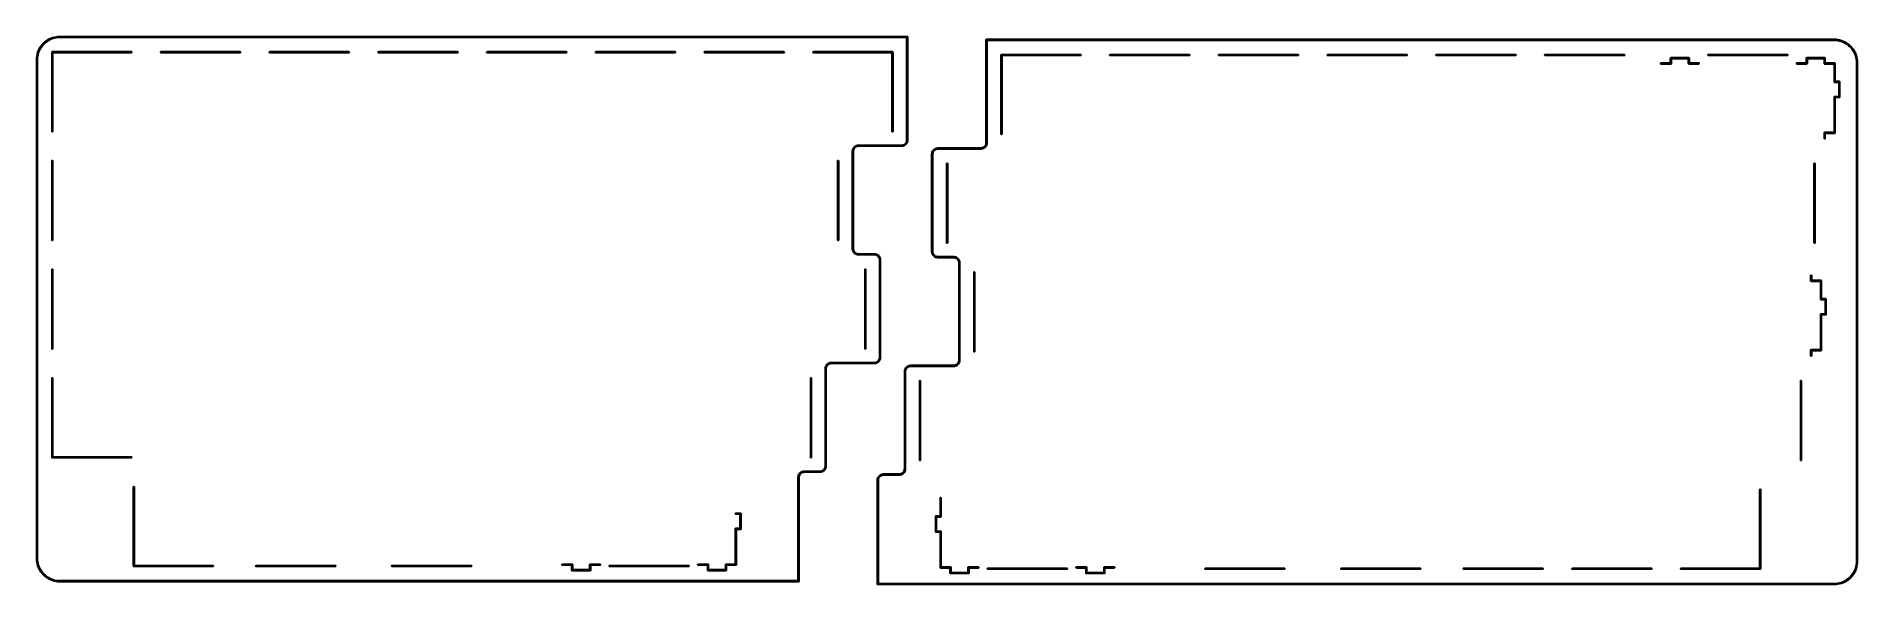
# Model space of a CAD drawing. Extents: x 27 to 346, y -105 to -9.
import ezdxf

# ---------------------------------------------------------------- set-up
doc = ezdxf.new("R2010")
doc.units = 0
doc.layers.add('BLACK', color=7, linetype='CONTINUOUS')

msp = doc.modelspace()

# ---------------------------------------------------------------- linework, layer by layer
at = {"layer": 'BLACK', "linetype": 'CONTINUOUS'}
for p, q in [((28.1837, -9.6339), (28.4288, -9.4393)), ((28.4288, -9.4393), (28.4321, -9.4366)), ((28.4321, -9.4366), (28.4326, -9.4363)), ((28.4326, -9.4363), (28.433, -9.436)), ((28.433, -9.436), (28.4366, -9.4337)), ((28.4366, -9.4337), (28.6967, -9.262)), ((28.8052, -9.43), (28.5501, -9.5984)), ((28.6967, -9.262), (28.6995, -9.26)), ((28.6995, -9.26), (28.7007, -9.2593)), ((28.7007, -9.2593), (28.7019, -9.2585)), ((28.7019, -9.2585), (28.705, -9.2569)), ((28.705, -9.2569), (28.9777, -9.1028)), ((29.0727, -9.2789), (28.8052, -9.43)), ((28.9777, -9.1028), (28.9814, -9.1007)), ((28.9814, -9.1007), (28.9819, -9.1005)), ((28.9819, -9.1005), (28.9823, -9.1002)), ((28.9823, -9.1002), (28.9863, -9.0985)), ((28.9863, -9.0985), (29.2692, -8.9697)), ((29.3499, -9.1527), (29.0727, -9.2789)), ((29.2692, -8.9697), (29.2724, -8.9681)), ((29.2724, -8.9681), (29.2736, -8.9677)), ((29.2736, -8.9677), (29.2748, -8.9671)), ((29.2748, -8.9671), (29.2782, -8.966)), ((29.2782, -8.966), (29.5707, -8.8575)), ((29.6375, -9.0461), (29.3499, -9.1527)), ((29.5707, -8.8575), (29.5742, -8.8561)), ((29.5742, -8.8561), (29.5752, -8.8559)), ((29.5752, -8.8559), (29.5762, -8.8555)), ((29.5762, -8.8555), (29.5799, -8.8545)), ((29.5799, -8.8545), (29.8806, -8.7686)), ((29.9321, -8.9619), (29.6375, -9.0461)), ((29.8806, -8.7686), (29.8845, -8.7674)), ((29.8845, -8.7674), (29.8852, -8.7673)), ((29.8852, -8.7673), (29.8859, -8.7671)), ((29.8859, -8.7671), (29.89, -8.7664)), ((29.89, -8.7664), (30.1984, -8.7057)), ((30.2339, -8.9025), (29.9321, -8.9619)), ((30.1984, -8.7057), (30.2022, -8.7049)), ((30.2022, -8.7049), (30.2032, -8.7048)), ((30.2032, -8.7048), (30.204, -8.7046)), ((30.204, -8.7046), (30.2079, -8.7042)), ((30.2079, -8.7042), (30.5159, -8.6689)), ((30.5361, -8.8679), (30.2339, -8.9025)), ((30.5159, -8.6689), (30.5195, -8.6684)), ((30.5195, -8.6684), (30.5207, -8.6683)), ((30.5207, -8.6683), (30.5219, -8.6682)), ((30.5219, -8.6682), (30.5255, -8.6681)), ((30.5255, -8.6681), (30.8364, -8.6556)), ((30.8454, -8.8554), (30.5361, -8.8679)), ((30.8364, -8.6556), (30.8385, -8.6554)), ((30.8385, -8.6554), (30.8414, -8.6554)), ((30.8414, -8.6554), (30.8442, -8.6553)), ((30.8442, -8.6553), (30.8462, -8.6554)), ((179.196, -8.8554), (30.8454, -8.8554)), ((30.8462, -8.6554), (179.291, -8.6554)), ((179.196, -26.8146), (179.196, -8.8554)), ((179.291, -8.6554), (179.296, -8.6549)), ((179.296, -8.6549), (179.301, -8.6554)), ((179.301, -8.6554), (179.316, -8.6568)), ((179.316, -8.6568), (179.335, -8.6625)), ((179.335, -8.6625), (179.352, -8.6718)), ((179.352, -8.6718), (179.367, -8.6843)), ((179.367, -8.6843), (179.38, -8.6996)), ((179.38, -8.6996), (179.389, -8.7169)), ((179.389, -8.7169), (179.395, -8.7358)), ((179.395, -8.7358), (179.397, -8.7554)), ((179.397, -8.7554), (179.396, -8.7603)), ((179.396, -8.7603), (179.396, -26.7916)), ((193.086, -9.2554), (193.088, -9.2358)), ((193.086, -9.2603), (193.086, -9.2554)), ((193.086, -27.3146), (193.086, -9.2603)), ((193.088, -9.2358), (193.093, -9.2169)), ((193.093, -9.2169), (193.103, -9.1996)), ((193.103, -9.1996), (193.115, -9.1843)), ((193.115, -9.1843), (193.13, -9.1718)), ((193.13, -9.1718), (193.148, -9.1625)), ((193.148, -9.1625), (193.167, -9.1568)), ((193.167, -9.1568), (193.181, -9.1554)), ((193.181, -9.1554), (193.186, -9.1549)), ((193.186, -9.1549), (193.191, -9.1554)), ((193.191, -9.1554), (341.679, -9.1554)), ((193.286, -9.3554), (193.286, -27.2916)), ((341.68, -9.3554), (193.286, -9.3554)), ((341.679, -9.1554), (341.681, -9.1553)), ((341.99, -9.3679), (341.68, -9.3554)), ((341.681, -9.1553), (341.684, -9.1554)), ((341.684, -9.1554), (341.687, -9.1554)), ((341.687, -9.1554), (341.689, -9.1556)), ((341.689, -9.1556), (342, -9.1681)), ((342.294, -9.4025), (341.99, -9.3679)), ((342, -9.1681), (342.004, -9.1682)), ((342.004, -9.1682), (342.005, -9.1683)), ((342.005, -9.1683), (342.006, -9.1684)), ((342.006, -9.1684), (342.01, -9.1689)), ((342.01, -9.1689), (342.32, -9.2042)), ((342.593, -9.4619), (342.294, -9.4025)), ((342.32, -9.2042), (342.324, -9.2046)), ((342.324, -9.2046), (342.325, -9.2048)), ((342.325, -9.2048), (342.326, -9.2048)), ((342.326, -9.2048), (342.33, -9.2057)), ((342.33, -9.2057), (342.636, -9.2664)), ((342.888, -9.5461), (342.593, -9.4619)), ((342.636, -9.2664), (342.64, -9.2671)), ((342.64, -9.2671), (342.64, -9.2673)), ((342.64, -9.2673), (342.641, -9.2675)), ((342.641, -9.2675), (342.645, -9.2686)), ((342.645, -9.2686), (342.946, -9.3545)), ((343.176, -9.6527), (342.888, -9.5461)), ((342.946, -9.3545), (342.949, -9.3555)), ((342.949, -9.3555), (342.95, -9.3559)), ((342.95, -9.3559), (342.951, -9.3561)), ((342.951, -9.3561), (342.955, -9.3575)), ((342.955, -9.3575), (343.247, -9.466)), ((343.247, -9.466), (343.251, -9.4671)), ((343.251, -9.4671), (343.252, -9.4677)), ((343.252, -9.4677), (343.253, -9.4681)), ((343.253, -9.4681), (343.256, -9.4697)), ((343.256, -9.4697), (343.539, -9.5985)), ((26.7427, -12.7568), (26.7429, -12.7538)), ((26.7429, -12.7588), (26.7427, -12.7568)), ((26.7429, -12.751), (26.7431, -12.749)), ((26.7429, -12.7538), (26.7429, -12.751)), ((26.7429, -100.152), (26.7429, -12.7588)), ((26.7431, -12.749), (26.7556, -12.4381)), ((26.7556, -12.4345), (26.7558, -12.4333)), ((26.7556, -12.4381), (26.7556, -12.4345)), ((26.7558, -12.432), (26.7563, -12.4284)), ((26.7558, -12.4333), (26.7558, -12.432)), ((26.7563, -12.4284), (26.7917, -12.1179)), ((26.7917, -12.1179), (26.7921, -12.1139)), ((26.7921, -12.1139), (26.7922, -12.1131)), ((26.7922, -12.1131), (26.7923, -12.1123)), ((26.7923, -12.1123), (26.7932, -12.1084)), ((26.7932, -12.1084), (26.8539, -11.8024)), ((26.8539, -11.8024), (26.8546, -11.7984)), ((26.8546, -11.7984), (26.8548, -11.7977)), ((26.8548, -11.7977), (26.8549, -11.7969)), ((26.8549, -11.7969), (26.8561, -11.793)), ((26.8561, -11.793), (26.942, -11.4924)), ((26.942, -11.4924), (26.943, -11.4887)), ((26.9553, -12.4486), (26.9429, -12.7579)), ((26.9429, -12.7579), (26.9429, -100.153)), ((26.943, -11.4887), (26.9433, -11.4877)), ((26.9433, -11.4877), (26.9436, -11.4867)), ((26.9436, -11.4867), (26.945, -11.4832)), ((26.945, -11.4832), (27.0535, -11.1906)), ((26.99, -12.1439), (26.9553, -12.4486)), ((27.0494, -11.8447), (26.99, -12.1439)), ((27.1335, -11.5501), (27.0494, -11.8447)), ((27.0535, -11.1906), (27.0546, -11.1873)), ((27.0546, -11.1873), (27.0551, -11.1861)), ((27.0551, -11.1861), (27.0556, -11.1849)), ((27.0556, -11.1849), (27.0572, -11.1816)), ((27.0572, -11.1816), (27.186, -10.8988)), ((27.2402, -11.2624), (27.1335, -11.5501)), ((27.186, -10.8988), (27.1877, -10.8949)), ((27.1877, -10.8949), (27.188, -10.8944)), ((27.188, -10.8944), (27.1882, -10.8939)), ((27.1882, -10.8939), (27.1904, -10.8902)), ((27.1904, -10.8902), (27.3444, -10.6175)), ((27.3664, -10.9852), (27.2402, -11.2624)), ((27.3444, -10.6175), (27.346, -10.6145)), ((27.346, -10.6145), (27.3468, -10.6133)), ((27.3468, -10.6133), (27.3475, -10.612)), ((27.3475, -10.612), (27.3495, -10.6091)), ((27.3495, -10.6091), (27.5212, -10.349)), ((27.5175, -10.7177), (27.3664, -10.9852)), ((27.6859, -10.4626), (27.5175, -10.7177)), ((27.5212, -10.349), (27.5235, -10.3455)), ((27.5235, -10.3455), (27.5238, -10.3451)), ((27.5238, -10.3451), (27.5241, -10.3447)), ((27.5241, -10.3447), (27.5269, -10.3413)), ((27.5269, -10.3413), (27.7214, -10.0961)), ((27.8765, -10.2225), (27.6859, -10.4626)), ((27.7214, -10.0961), (27.7236, -10.0932)), ((27.7236, -10.0932), (27.7244, -10.0924)), ((27.7244, -10.0924), (27.7252, -10.0914)), ((27.7252, -10.0914), (27.7278, -10.0887)), ((27.7278, -10.0887), (27.9398, -9.8591)), ((28.0846, -9.9971), (27.8765, -10.2225)), ((27.9398, -9.8591), (27.9424, -9.8562)), ((27.9424, -9.8562), (27.943, -9.8556)), ((27.943, -9.8556), (27.9436, -9.8549)), ((27.9436, -9.8549), (27.9466, -9.8522)), ((27.9466, -9.8522), (28.1763, -9.6402)), ((28.31, -9.789), (28.0846, -9.9971)), ((28.1763, -9.6402), (28.1789, -9.6377)), ((28.1789, -9.6377), (28.1798, -9.637)), ((28.1798, -9.637), (28.1807, -9.6362)), ((28.1807, -9.6362), (28.1837, -9.6339)), ((28.5501, -9.5984), (28.31, -9.789)), ((29.417, -11.43), (29.4189, -11.4104)), ((29.4175, -11.4349), (29.417, -11.43)), ((29.4175, -25.283), (29.4175, -11.4349)), ((29.4189, -11.4104), (29.4246, -11.3915)), ((29.4246, -11.3915), (29.4339, -11.3742)), ((29.4339, -11.3742), (29.4464, -11.3589)), ((29.4464, -11.3589), (29.4617, -11.3465)), ((29.4617, -11.3465), (29.479, -11.3372)), ((29.479, -11.3372), (29.4979, -11.3314)), ((29.4979, -11.3314), (29.5126, -11.33)), ((29.5126, -11.33), (29.5175, -11.3295)), ((29.5175, -11.3295), (29.5224, -11.33)), ((29.5224, -11.33), (43.373, -11.33)), ((43.373, -11.53), (29.6175, -11.53)), ((29.6175, -11.53), (29.6175, -25.283)), ((43.373, -11.33), (43.3877, -11.3314)), ((43.3877, -11.5286), (43.373, -11.53)), ((43.3877, -11.3314), (43.4066, -11.3372)), ((43.4066, -11.5228), (43.3877, -11.5286)), ((43.4066, -11.3372), (43.4239, -11.3465)), ((43.4239, -11.5135), (43.4066, -11.5228)), ((43.4239, -11.3465), (43.4392, -11.3589)), ((43.4392, -11.5011), (43.4239, -11.5135)), ((43.4392, -11.3589), (43.4516, -11.3742)), ((43.4516, -11.4858), (43.4392, -11.5011)), ((43.4516, -11.3742), (43.4609, -11.3915)), ((43.4609, -11.4685), (43.4516, -11.4858)), ((43.4609, -11.3915), (43.4667, -11.4104)), ((43.4667, -11.4496), (43.4609, -11.4685)), ((43.4667, -11.4104), (43.4686, -11.43)), ((43.4686, -11.43), (43.4667, -11.4496)), ((48.467, -11.43), (48.4689, -11.4104)), ((48.4689, -11.4496), (48.467, -11.43)), ((48.4689, -11.4104), (48.4746, -11.3915)), ((48.4746, -11.4685), (48.4689, -11.4496)), ((48.4746, -11.3915), (48.4839, -11.3742)), ((48.4839, -11.4858), (48.4746, -11.4685)), ((48.4839, -11.3742), (48.4964, -11.3589)), ((48.4964, -11.5011), (48.4839, -11.4858)), ((48.4964, -11.3589), (48.5117, -11.3465)), ((48.5117, -11.5135), (48.4964, -11.5011)), ((48.5117, -11.3465), (48.529, -11.3372)), ((48.529, -11.5228), (48.5117, -11.5135)), ((48.529, -11.3372), (48.5479, -11.3314)), ((48.5479, -11.5286), (48.529, -11.5228)), ((48.5479, -11.3314), (48.5626, -11.33)), ((48.5626, -11.53), (48.5479, -11.5286)), ((48.5626, -11.33), (62.423, -11.33)), ((62.423, -11.53), (48.5626, -11.53)), ((62.423, -11.33), (62.4377, -11.3314)), ((62.4377, -11.5286), (62.423, -11.53)), ((62.4377, -11.3314), (62.4566, -11.3372)), ((62.4566, -11.5228), (62.4377, -11.5286)), ((62.4566, -11.3372), (62.4739, -11.3465)), ((62.4739, -11.5135), (62.4566, -11.5228)), ((62.4739, -11.3465), (62.4892, -11.3589)), ((62.4892, -11.5011), (62.4739, -11.5135)), ((62.4892, -11.3589), (62.5016, -11.3742)), ((62.5016, -11.4858), (62.4892, -11.5011)), ((62.5016, -11.3742), (62.5109, -11.3915)), ((62.5109, -11.4685), (62.5016, -11.4858)), ((62.5109, -11.3915), (62.5167, -11.4104)), ((62.5167, -11.4496), (62.5109, -11.4685)), ((62.5167, -11.4104), (62.5186, -11.43)), ((62.5186, -11.43), (62.5167, -11.4496)), ((67.517, -11.43), (67.5189, -11.4104)), ((67.5189, -11.4496), (67.517, -11.43)), ((67.5189, -11.4104), (67.5246, -11.3915)), ((67.5246, -11.4685), (67.5189, -11.4496)), ((67.5246, -11.3915), (67.5339, -11.3742)), ((67.5339, -11.4858), (67.5246, -11.4685)), ((67.5339, -11.3742), (67.5464, -11.3589)), ((67.5464, -11.5011), (67.5339, -11.4858)), ((67.5464, -11.3589), (67.5617, -11.3465)), ((67.5617, -11.5135), (67.5464, -11.5011)), ((67.5617, -11.3465), (67.579, -11.3372)), ((67.579, -11.5228), (67.5617, -11.5135)), ((67.579, -11.3372), (67.5979, -11.3314)), ((67.5979, -11.5286), (67.579, -11.5228)), ((67.5979, -11.3314), (67.6126, -11.33)), ((67.6126, -11.53), (67.5979, -11.5286)), ((67.6126, -11.33), (81.473, -11.33)), ((81.473, -11.53), (67.6126, -11.53)), ((81.473, -11.33), (81.4877, -11.3314)), ((81.4877, -11.5286), (81.473, -11.53)), ((81.4877, -11.3314), (81.5066, -11.3372)), ((81.5066, -11.5228), (81.4877, -11.5286)), ((81.5066, -11.3372), (81.5239, -11.3465)), ((81.5239, -11.5135), (81.5066, -11.5228)), ((81.5239, -11.3465), (81.5392, -11.3589)), ((81.5392, -11.5011), (81.5239, -11.5135)), ((81.5392, -11.3589), (81.5516, -11.3742)), ((81.5516, -11.4858), (81.5392, -11.5011)), ((81.5516, -11.3742), (81.5609, -11.3915)), ((81.5609, -11.4685), (81.5516, -11.4858)), ((81.5609, -11.3915), (81.5667, -11.4104)), ((81.5667, -11.4496), (81.5609, -11.4685)), ((81.5667, -11.4104), (81.5686, -11.43)), ((81.5686, -11.43), (81.5667, -11.4496)), ((86.567, -11.43), (86.5689, -11.4104)), ((86.5689, -11.4496), (86.567, -11.43)), ((86.5689, -11.4104), (86.5746, -11.3915)), ((86.5746, -11.4685), (86.5689, -11.4496)), ((86.5746, -11.3915), (86.5839, -11.3742)), ((86.5839, -11.4858), (86.5746, -11.4685)), ((86.5839, -11.3742), (86.5964, -11.3589)), ((86.5964, -11.5011), (86.5839, -11.4858)), ((86.5964, -11.3589), (86.6117, -11.3465)), ((86.6117, -11.5135), (86.5964, -11.5011)), ((86.6117, -11.3465), (86.629, -11.3372)), ((86.629, -11.5228), (86.6117, -11.5135)), ((86.629, -11.3372), (86.6479, -11.3314)), ((86.6479, -11.5286), (86.629, -11.5228)), ((86.6479, -11.3314), (86.6626, -11.33)), ((86.6626, -11.53), (86.6479, -11.5286)), ((86.6626, -11.33), (100.523, -11.33)), ((100.523, -11.53), (86.6626, -11.53)), ((100.523, -11.33), (100.538, -11.3314)), ((100.538, -11.5286), (100.523, -11.53)), ((100.538, -11.3314), (100.557, -11.3372)), ((100.557, -11.5228), (100.538, -11.5286)), ((100.557, -11.3372), (100.574, -11.3465)), ((100.574, -11.5135), (100.557, -11.5228)), ((100.574, -11.3465), (100.589, -11.3589)), ((100.589, -11.5011), (100.574, -11.5135)), ((100.589, -11.3589), (100.602, -11.3742)), ((100.602, -11.4858), (100.589, -11.5011)), ((100.602, -11.3742), (100.611, -11.3915)), ((100.611, -11.4685), (100.602, -11.4858)), ((100.611, -11.3915), (100.617, -11.4104)), ((100.617, -11.4496), (100.611, -11.4685)), ((100.617, -11.4104), (100.619, -11.43)), ((100.619, -11.43), (100.617, -11.4496)), ((105.617, -11.43), (105.619, -11.4104)), ((105.619, -11.4496), (105.617, -11.43)), ((105.619, -11.4104), (105.625, -11.3915)), ((105.625, -11.4685), (105.619, -11.4496)), ((105.625, -11.3915), (105.634, -11.3742)), ((105.634, -11.4858), (105.625, -11.4685)), ((105.634, -11.3742), (105.646, -11.3589)), ((105.646, -11.5011), (105.634, -11.4858)), ((105.646, -11.3589), (105.662, -11.3465)), ((105.662, -11.5135), (105.646, -11.5011)), ((105.662, -11.3465), (105.679, -11.3372)), ((105.679, -11.5228), (105.662, -11.5135)), ((105.679, -11.3372), (105.698, -11.3314)), ((105.698, -11.5286), (105.679, -11.5228)), ((105.698, -11.3314), (105.713, -11.33)), ((105.713, -11.53), (105.698, -11.5286)), ((105.713, -11.33), (119.573, -11.33)), ((119.573, -11.53), (105.713, -11.53)), ((119.573, -11.33), (119.588, -11.3314)), ((119.588, -11.5286), (119.573, -11.53)), ((119.588, -11.3314), (119.607, -11.3372)), ((119.607, -11.5228), (119.588, -11.5286)), ((119.607, -11.3372), (119.624, -11.3465)), ((119.624, -11.5135), (119.607, -11.5228)), ((119.624, -11.3465), (119.639, -11.3589)), ((119.639, -11.5011), (119.624, -11.5135)), ((119.639, -11.3589), (119.652, -11.3742)), ((119.652, -11.4858), (119.639, -11.5011)), ((119.652, -11.3742), (119.661, -11.3915)), ((119.661, -11.4685), (119.652, -11.4858)), ((119.661, -11.3915), (119.667, -11.4104)), ((119.667, -11.4496), (119.661, -11.4685)), ((119.667, -11.4104), (119.669, -11.43)), ((119.669, -11.43), (119.667, -11.4496)), ((124.667, -11.43), (124.669, -11.4104)), ((124.669, -11.4496), (124.667, -11.43)), ((124.669, -11.4104), (124.675, -11.3915)), ((124.675, -11.4685), (124.669, -11.4496)), ((124.675, -11.3915), (124.684, -11.3742)), ((124.684, -11.4858), (124.675, -11.4685)), ((124.684, -11.3742), (124.696, -11.3589)), ((124.696, -11.5011), (124.684, -11.4858)), ((124.696, -11.3589), (124.712, -11.3465)), ((124.712, -11.5135), (124.696, -11.5011)), ((124.712, -11.3465), (124.729, -11.3372)), ((124.729, -11.5228), (124.712, -11.5135)), ((124.729, -11.3372), (124.748, -11.3314)), ((124.748, -11.5286), (124.729, -11.5228)), ((124.748, -11.3314), (124.763, -11.33)), ((124.763, -11.53), (124.748, -11.5286)), ((124.763, -11.33), (138.623, -11.33)), ((138.623, -11.53), (124.763, -11.53)), ((138.623, -11.33), (138.638, -11.3314)), ((138.638, -11.5286), (138.623, -11.53)), ((138.638, -11.3314), (138.657, -11.3372)), ((138.657, -11.5228), (138.638, -11.5286)), ((138.657, -11.3372), (138.674, -11.3465)), ((138.674, -11.5135), (138.657, -11.5228)), ((138.674, -11.3465), (138.689, -11.3589)), ((138.689, -11.5011), (138.674, -11.5135)), ((138.689, -11.3589), (138.702, -11.3742)), ((138.702, -11.4858), (138.689, -11.5011)), ((138.702, -11.3742), (138.711, -11.3915)), ((138.711, -11.4685), (138.702, -11.4858)), ((138.711, -11.3915), (138.717, -11.4104)), ((138.717, -11.4496), (138.711, -11.4685)), ((138.717, -11.4104), (138.719, -11.43)), ((138.719, -11.43), (138.717, -11.4496)), ((143.717, -11.43), (143.719, -11.4104)), ((143.719, -11.4496), (143.717, -11.43)), ((143.719, -11.4104), (143.725, -11.3915)), ((143.725, -11.4685), (143.719, -11.4496)), ((143.725, -11.3915), (143.734, -11.3742)), ((143.734, -11.4858), (143.725, -11.4685)), ((143.734, -11.3742), (143.746, -11.3589)), ((143.746, -11.5011), (143.734, -11.4858)), ((143.746, -11.3589), (143.762, -11.3465)), ((143.762, -11.5135), (143.746, -11.5011)), ((143.762, -11.3465), (143.779, -11.3372)), ((143.779, -11.5228), (143.762, -11.5135)), ((143.779, -11.3372), (143.798, -11.3314)), ((143.798, -11.5286), (143.779, -11.5228)), ((143.798, -11.3314), (143.813, -11.33)), ((143.813, -11.53), (143.798, -11.5286)), ((143.813, -11.33), (157.673, -11.33)), ((157.673, -11.53), (143.813, -11.53)), ((157.673, -11.33), (157.688, -11.3314)), ((157.688, -11.5286), (157.673, -11.53)), ((157.688, -11.3314), (157.707, -11.3372)), ((157.707, -11.5228), (157.688, -11.5286)), ((157.707, -11.3372), (157.724, -11.3465)), ((157.724, -11.5135), (157.707, -11.5228)), ((157.724, -11.3465), (157.739, -11.3589)), ((157.739, -11.5011), (157.724, -11.5135)), ((157.739, -11.3589), (157.752, -11.3742)), ((157.752, -11.4858), (157.739, -11.5011)), ((157.752, -11.3742), (157.761, -11.3915)), ((157.761, -11.4685), (157.752, -11.4858)), ((157.761, -11.3915), (157.767, -11.4104)), ((157.767, -11.4496), (157.761, -11.4685)), ((157.767, -11.4104), (157.769, -11.43)), ((157.769, -11.43), (157.767, -11.4496)), ((162.767, -11.43), (162.769, -11.4104)), ((162.769, -11.4496), (162.767, -11.43)), ((162.769, -11.4104), (162.775, -11.3915)), ((162.775, -11.4685), (162.769, -11.4496)), ((162.775, -11.3915), (162.784, -11.3742)), ((162.784, -11.4858), (162.775, -11.4685)), ((162.784, -11.3742), (162.796, -11.3589)), ((162.796, -11.5011), (162.784, -11.4858)), ((162.796, -11.3589), (162.812, -11.3465)), ((162.812, -11.5135), (162.796, -11.5011)), ((162.812, -11.3465), (162.829, -11.3372)), ((162.829, -11.5228), (162.812, -11.5135)), ((162.829, -11.3372), (162.848, -11.3314)), ((162.848, -11.5286), (162.829, -11.5228)), ((162.848, -11.3314), (162.863, -11.33)), ((162.863, -11.53), (162.848, -11.5286)), ((162.863, -11.33), (176.713, -11.33)), ((176.618, -11.53), (162.863, -11.53)), ((176.618, -25.283), (176.618, -11.53)), ((176.713, -11.33), (176.718, -11.3295)), ((176.718, -11.3295), (176.723, -11.33)), ((176.723, -11.33), (176.738, -11.3314)), ((176.738, -11.3314), (176.757, -11.3372)), ((176.757, -11.3372), (176.774, -11.3465)), ((176.774, -11.3465), (176.789, -11.3589)), ((176.789, -11.3589), (176.802, -11.3742)), ((176.802, -11.3742), (176.811, -11.3915)), ((176.811, -11.3915), (176.817, -11.4104)), ((176.817, -11.4104), (176.819, -11.43)), ((176.819, -11.43), (176.818, -11.4349)), ((176.818, -11.4349), (176.818, -25.283)), ((195.707, -11.93), (195.709, -11.9104)), ((195.707, -11.9349), (195.707, -11.93)), ((195.707, -25.783), (195.707, -11.9349)), ((195.709, -11.9104), (195.715, -11.8915)), ((195.715, -11.8915), (195.724, -11.8742)), ((195.724, -11.8742), (195.736, -11.8589)), ((195.736, -11.8589), (195.752, -11.8465)), ((195.752, -11.8465), (195.769, -11.8372)), ((195.769, -11.8372), (195.788, -11.8314)), ((195.788, -11.8314), (195.803, -11.83)), ((195.803, -11.83), (195.807, -11.8295)), ((195.807, -11.8295), (195.812, -11.83)), ((195.812, -11.83), (209.663, -11.83)), ((209.663, -12.03), (195.907, -12.03)), ((195.907, -12.03), (195.907, -25.783)), ((209.663, -11.83), (209.678, -11.8314)), ((209.678, -12.0286), (209.663, -12.03)), ((209.678, -11.8314), (209.697, -11.8372)), ((209.697, -12.0228), (209.678, -12.0286)), ((209.697, -11.8372), (209.714, -11.8465)), ((209.714, -12.0135), (209.697, -12.0228)), ((209.714, -11.8465), (209.729, -11.8589)), ((209.729, -12.0011), (209.714, -12.0135)), ((209.729, -11.8589), (209.742, -11.8742)), ((209.742, -11.9858), (209.729, -12.0011)), ((209.742, -11.8742), (209.751, -11.8915)), ((209.751, -11.9685), (209.742, -11.9858)), ((209.751, -11.8915), (209.757, -11.9104)), ((209.757, -11.9496), (209.751, -11.9685)), ((209.757, -11.9104), (209.759, -11.93)), ((209.759, -11.93), (209.757, -11.9496)), ((214.757, -11.93), (214.759, -11.9104)), ((214.759, -11.9496), (214.757, -11.93)), ((214.759, -11.9104), (214.765, -11.8915)), ((214.765, -11.9685), (214.759, -11.9496)), ((214.765, -11.8915), (214.774, -11.8742)), ((214.774, -11.9858), (214.765, -11.9685)), ((214.774, -11.8742), (214.786, -11.8589)), ((214.786, -12.0011), (214.774, -11.9858)), ((214.786, -11.8589), (214.802, -11.8465)), ((214.802, -12.0135), (214.786, -12.0011)), ((214.802, -11.8465), (214.819, -11.8372)), ((214.819, -12.0228), (214.802, -12.0135)), ((214.819, -11.8372), (214.838, -11.8314)), ((214.838, -12.0286), (214.819, -12.0228)), ((214.838, -11.8314), (214.853, -11.83)), ((214.853, -12.03), (214.838, -12.0286)), ((214.853, -11.83), (228.713, -11.83)), ((228.713, -12.03), (214.853, -12.03)), ((228.713, -11.83), (228.728, -11.8314)), ((228.728, -12.0286), (228.713, -12.03)), ((228.728, -11.8314), (228.747, -11.8372)), ((228.747, -12.0228), (228.728, -12.0286)), ((228.747, -11.8372), (228.764, -11.8465)), ((228.764, -12.0135), (228.747, -12.0228)), ((228.764, -11.8465), (228.779, -11.8589)), ((228.779, -12.0011), (228.764, -12.0135)), ((228.779, -11.8589), (228.792, -11.8742)), ((228.792, -11.9858), (228.779, -12.0011)), ((228.792, -11.8742), (228.801, -11.8915)), ((228.801, -11.9685), (228.792, -11.9858)), ((228.801, -11.8915), (228.807, -11.9104)), ((228.807, -11.9496), (228.801, -11.9685)), ((228.807, -11.9104), (228.809, -11.93)), ((228.809, -11.93), (228.807, -11.9496)), ((233.807, -11.93), (233.809, -11.9104)), ((233.809, -11.9496), (233.807, -11.93)), ((233.809, -11.9104), (233.815, -11.8915)), ((233.815, -11.9685), (233.809, -11.9496)), ((233.815, -11.8915), (233.824, -11.8742)), ((233.824, -11.9858), (233.815, -11.9685)), ((233.824, -11.8742), (233.836, -11.8589)), ((233.836, -12.0011), (233.824, -11.9858)), ((233.836, -11.8589), (233.852, -11.8465)), ((233.852, -12.0135), (233.836, -12.0011)), ((233.852, -11.8465), (233.869, -11.8372)), ((233.869, -12.0228), (233.852, -12.0135)), ((233.869, -11.8372), (233.888, -11.8314)), ((233.888, -12.0286), (233.869, -12.0228)), ((233.888, -11.8314), (233.903, -11.83)), ((233.903, -12.03), (233.888, -12.0286)), ((233.903, -11.83), (247.763, -11.83)), ((247.763, -12.03), (233.903, -12.03)), ((247.763, -11.83), (247.778, -11.8314)), ((247.778, -12.0286), (247.763, -12.03)), ((247.778, -11.8314), (247.797, -11.8372)), ((247.797, -12.0228), (247.778, -12.0286)), ((247.797, -11.8372), (247.814, -11.8465)), ((247.814, -12.0135), (247.797, -12.0228)), ((247.814, -11.8465), (247.829, -11.8589)), ((247.829, -12.0011), (247.814, -12.0135)), ((247.829, -11.8589), (247.842, -11.8742)), ((247.842, -11.9858), (247.829, -12.0011)), ((247.842, -11.8742), (247.851, -11.8915)), ((247.851, -11.9685), (247.842, -11.9858)), ((247.851, -11.8915), (247.857, -11.9104)), ((247.857, -11.9496), (247.851, -11.9685)), ((247.857, -11.9104), (247.859, -11.93)), ((247.859, -11.93), (247.857, -11.9496)), ((252.857, -11.93), (252.859, -11.9104)), ((252.859, -11.9496), (252.857, -11.93)), ((252.859, -11.9104), (252.865, -11.8915)), ((252.865, -11.9685), (252.859, -11.9496)), ((252.865, -11.8915), (252.874, -11.8742)), ((252.874, -11.9858), (252.865, -11.9685)), ((252.874, -11.8742), (252.886, -11.8589)), ((252.886, -12.0011), (252.874, -11.9858)), ((252.886, -11.8589), (252.902, -11.8465)), ((252.902, -12.0135), (252.886, -12.0011)), ((252.902, -11.8465), (252.919, -11.8372)), ((252.919, -12.0228), (252.902, -12.0135)), ((252.919, -11.8372), (252.938, -11.8314)), ((252.938, -12.0286), (252.919, -12.0228)), ((252.938, -11.8314), (252.953, -11.83)), ((252.953, -12.03), (252.938, -12.0286)), ((252.953, -11.83), (266.813, -11.83)), ((266.813, -12.03), (252.953, -12.03)), ((266.813, -11.83), (266.828, -11.8314)), ((266.828, -12.0286), (266.813, -12.03)), ((266.828, -11.8314), (266.847, -11.8372)), ((266.847, -12.0228), (266.828, -12.0286)), ((266.847, -11.8372), (266.864, -11.8465)), ((266.864, -12.0135), (266.847, -12.0228)), ((266.864, -11.8465), (266.879, -11.8589)), ((266.879, -12.0011), (266.864, -12.0135)), ((266.879, -11.8589), (266.892, -11.8742)), ((266.892, -11.9858), (266.879, -12.0011)), ((266.892, -11.8742), (266.901, -11.8915)), ((266.901, -11.9685), (266.892, -11.9858)), ((266.901, -11.8915), (266.907, -11.9104)), ((266.907, -11.9496), (266.901, -11.9685)), ((266.907, -11.9104), (266.909, -11.93)), ((266.909, -11.93), (266.907, -11.9496)), ((271.907, -11.93), (271.909, -11.9104)), ((271.909, -11.9496), (271.907, -11.93)), ((271.909, -11.9104), (271.915, -11.8915)), ((271.915, -11.9685), (271.909, -11.9496)), ((271.915, -11.8915), (271.924, -11.8742)), ((271.924, -11.9858), (271.915, -11.9685)), ((271.924, -11.8742), (271.936, -11.8589)), ((271.936, -12.0011), (271.924, -11.9858)), ((271.936, -11.8589), (271.952, -11.8465)), ((271.952, -12.0135), (271.936, -12.0011)), ((271.952, -11.8465), (271.969, -11.8372)), ((271.969, -12.0228), (271.952, -12.0135)), ((271.969, -11.8372), (271.988, -11.8314)), ((271.988, -12.0286), (271.969, -12.0228)), ((271.988, -11.8314), (272.003, -11.83)), ((272.003, -12.03), (271.988, -12.0286)), ((272.003, -11.83), (285.863, -11.83)), ((285.863, -12.03), (272.003, -12.03)), ((285.863, -11.83), (285.878, -11.8314)), ((285.878, -12.0286), (285.863, -12.03)), ((285.878, -11.8314), (285.897, -11.8372)), ((285.897, -12.0228), (285.878, -12.0286)), ((285.897, -11.8372), (285.914, -11.8465)), ((285.914, -12.0135), (285.897, -12.0228)), ((285.914, -11.8465), (285.929, -11.8589)), ((285.929, -12.0011), (285.914, -12.0135)), ((285.929, -11.8589), (285.942, -11.8742)), ((285.942, -11.9858), (285.929, -12.0011)), ((285.942, -11.8742), (285.951, -11.8915)), ((285.951, -11.9685), (285.942, -11.9858)), ((285.951, -11.8915), (285.957, -11.9104)), ((285.957, -11.9496), (285.951, -11.9685)), ((285.957, -11.9104), (285.959, -11.93)), ((285.959, -11.93), (285.957, -11.9496)), ((290.957, -11.93), (290.959, -11.9104)), ((290.959, -11.9496), (290.957, -11.93)), ((290.959, -11.9104), (290.965, -11.8915)), ((290.965, -11.9685), (290.959, -11.9496)), ((290.965, -11.8915), (290.974, -11.8742)), ((290.974, -11.9858), (290.965, -11.9685)), ((290.974, -11.8742), (290.986, -11.8589)), ((290.986, -12.0011), (290.974, -11.9858)), ((290.986, -11.8589), (291.002, -11.8465)), ((291.002, -12.0135), (290.986, -12.0011)), ((291.002, -11.8465), (291.019, -11.8372)), ((291.019, -12.0228), (291.002, -12.0135)), ((291.019, -11.8372), (291.038, -11.8314)), ((291.038, -12.0286), (291.019, -12.0228)), ((291.038, -11.8314), (291.053, -11.83)), ((291.053, -12.03), (291.038, -12.0286)), ((291.053, -11.83), (304.913, -11.83)), ((304.913, -12.03), (291.053, -12.03)), ((304.913, -11.83), (304.928, -11.8314)), ((304.928, -12.0286), (304.913, -12.03)), ((304.928, -11.8314), (304.947, -11.8372)), ((304.947, -12.0228), (304.928, -12.0286)), ((304.947, -11.8372), (304.964, -11.8465)), ((304.964, -12.0135), (304.947, -12.0228)), ((304.964, -11.8465), (304.979, -11.8589)), ((304.979, -12.0011), (304.964, -12.0135)), ((304.979, -11.8589), (304.992, -11.8742)), ((304.992, -11.9858), (304.979, -12.0011)), ((304.992, -11.8742), (305.001, -11.8915)), ((305.001, -11.9685), (304.992, -11.9858)), ((305.001, -11.8915), (305.007, -11.9104)), ((305.007, -11.9496), (305.001, -11.9685)), ((305.007, -11.9104), (305.009, -11.93)), ((305.009, -11.93), (305.007, -11.9496)), ((312.981, -12.4786), (312.983, -12.459)), ((312.982, -12.4835), (312.981, -12.4786)), ((312.982, -13.2981), (312.982, -12.4835)), ((312.983, -12.459), (312.989, -12.4402)), ((312.989, -12.4402), (312.998, -12.4228)), ((312.998, -12.4228), (313.011, -12.4076)), ((313.011, -12.4076), (313.026, -12.3951)), ((313.026, -12.3951), (313.043, -12.3858)), ((313.043, -12.3858), (313.062, -12.3801)), ((313.062, -12.3801), (313.077, -12.3786)), ((313.077, -12.3786), (313.082, -12.3782)), ((313.082, -12.3782), (313.087, -12.3786)), ((313.087, -12.3786), (316.227, -12.3786)), ((316.131, -12.5786), (313.182, -12.5786)), ((313.182, -12.5786), (313.182, -13.3932)), ((316.131, -13.3932), (316.131, -12.5786)), ((316.227, -12.3786), (316.231, -12.3782)), ((316.231, -12.3782), (316.236, -12.3786)), ((316.236, -12.3786), (316.251, -12.3801)), ((316.251, -12.3801), (316.27, -12.3858)), ((316.27, -12.3858), (316.287, -12.3951)), ((316.287, -12.3951), (316.302, -12.4076)), ((316.302, -12.4076), (316.315, -12.4228)), ((316.315, -12.4228), (316.324, -12.4402)), ((316.324, -12.4402), (316.33, -12.459)), ((316.33, -12.459), (316.332, -12.4786)), ((316.332, -12.4786), (316.331, -12.4835)), ((316.331, -12.4835), (316.331, -13.2981)), ((319.532, -11.93), (319.534, -11.9104)), ((319.534, -11.9496), (319.532, -11.93)), ((319.534, -11.9104), (319.54, -11.8915)), ((319.54, -11.9685), (319.534, -11.9496)), ((319.54, -11.8915), (319.549, -11.8742)), ((319.549, -11.9858), (319.54, -11.9685)), ((319.549, -11.8742), (319.561, -11.8589)), ((319.561, -12.0011), (319.549, -11.9858)), ((319.561, -11.8589), (319.577, -11.8465)), ((319.577, -12.0135), (319.561, -12.0011)), ((319.577, -11.8465), (319.594, -11.8372)), ((319.594, -12.0228), (319.577, -12.0135)), ((319.594, -11.8372), (319.613, -11.8314)), ((319.613, -12.0286), (319.594, -12.0228)), ((319.613, -11.8314), (319.628, -11.83)), ((319.628, -12.03), (319.613, -12.0286)), ((319.628, -11.83), (333.488, -11.83)), ((333.488, -12.03), (319.628, -12.03)), ((333.488, -11.83), (333.503, -11.8314)), ((333.503, -12.0286), (333.488, -12.03)), ((333.503, -11.8314), (333.522, -11.8372)), ((333.522, -12.0228), (333.503, -12.0286)), ((333.522, -11.8372), (333.539, -11.8465)), ((333.539, -12.0135), (333.522, -12.0228)), ((333.539, -11.8465), (333.554, -11.8589)), ((333.554, -12.0011), (333.539, -12.0135)), ((333.554, -11.8589), (333.567, -11.8742)), ((333.567, -11.9858), (333.554, -12.0011)), ((333.567, -11.8742), (333.576, -11.8915)), ((333.576, -11.9685), (333.567, -11.9858)), ((333.576, -11.8915), (333.582, -11.9104)), ((333.582, -11.9496), (333.576, -11.9685)), ((333.582, -11.9104), (333.584, -11.93)), ((333.584, -11.93), (333.582, -11.9496)), ((336.784, -12.4786), (336.786, -12.459)), ((336.784, -12.4835), (336.784, -12.4786)), ((336.784, -13.2981), (336.784, -12.4835)), ((336.786, -12.459), (336.791, -12.4402)), ((336.791, -12.4402), (336.801, -12.4228)), ((336.801, -12.4228), (336.813, -12.4076)), ((336.813, -12.4076), (336.828, -12.3951)), ((336.828, -12.3951), (336.846, -12.3858)), ((336.846, -12.3858), (336.865, -12.3801)), ((336.865, -12.3801), (336.879, -12.3786)), ((336.879, -12.3786), (336.884, -12.3782)), ((336.884, -12.3782), (336.889, -12.3786)), ((336.889, -12.3786), (340.026, -12.3786)), ((339.931, -12.5786), (336.984, -12.5786)), ((336.984, -12.5786), (336.984, -13.3932)), ((339.931, -13.3932), (339.931, -12.5786)), ((340.026, -12.3786), (340.031, -12.3782)), ((340.031, -12.3782), (340.036, -12.3786)), ((340.036, -12.3786), (340.051, -12.3801)), ((340.051, -12.3801), (340.07, -12.3858)), ((340.07, -12.3858), (340.087, -12.3951)), ((340.087, -12.3951), (340.102, -12.4076)), ((340.102, -12.4076), (340.115, -12.4228)), ((340.115, -12.4228), (340.124, -12.4402)), ((340.124, -12.4402), (340.13, -12.459)), ((340.13, -12.459), (340.132, -12.4786)), ((340.132, -12.4786), (340.131, -12.4835)), ((340.131, -12.4835), (340.131, -13.2981)), ((343.453, -9.7789), (343.176, -9.6527)), ((343.72, -9.93), (343.453, -9.7789)), ((343.539, -9.5985), (343.543, -9.6002)), ((343.543, -9.6002), (343.544, -9.6005)), ((343.544, -9.6005), (343.544, -9.6007)), ((343.544, -9.6007), (343.548, -9.6029)), ((343.548, -9.6029), (343.821, -9.7569)), ((343.976, -10.0984), (343.72, -9.93)), ((343.821, -9.7569), (343.824, -9.7585)), ((343.824, -9.7585), (343.825, -9.7593)), ((343.825, -9.7593), (343.826, -9.76)), ((343.826, -9.76), (343.829, -9.762)), ((343.829, -9.762), (344.089, -9.9337)), ((344.216, -10.289), (343.976, -10.0984)), ((344.089, -9.9337), (344.093, -9.936)), ((344.093, -9.936), (344.093, -9.9363)), ((344.093, -9.9363), (344.093, -9.9366)), ((344.093, -9.9366), (344.097, -9.9394)), ((344.097, -9.9394), (344.342, -10.134)), ((344.441, -10.4971), (344.216, -10.289)), ((344.342, -10.134), (344.345, -10.1362)), ((344.345, -10.1362), (344.346, -10.1369)), ((344.346, -10.1369), (344.347, -10.1377)), ((344.347, -10.1377), (344.349, -10.1403)), ((344.349, -10.1403), (344.579, -10.3523)), ((344.649, -10.7223), (344.441, -10.4971)), ((344.579, -10.3523), (344.582, -10.3549)), ((344.582, -10.3549), (344.583, -10.3555)), ((344.583, -10.3555), (344.583, -10.3562)), ((344.583, -10.3562), (344.586, -10.3591)), ((344.586, -10.3591), (344.798, -10.589)), ((344.837, -10.9626), (344.649, -10.7223)), ((344.798, -10.589), (344.801, -10.5919)), ((344.801, -10.5919), (344.801, -10.5926)), ((344.801, -10.5926), (344.802, -10.5932)), ((344.802, -10.5932), (344.804, -10.5964)), ((344.804, -10.5964), (344.996, -10.8413)), ((345.008, -11.218), (344.837, -10.9626)), ((344.996, -10.8413), (344.999, -10.8441)), ((344.999, -10.8441), (344.999, -10.8451)), ((344.999, -10.8451), (345, -10.846)), ((345, -10.846), (345.002, -10.8492)), ((345.002, -10.8492), (345.176, -11.1089)), ((345.159, -11.4855), (345.008, -11.218)), ((345.288, -11.7628), (345.159, -11.4855)), ((345.176, -11.1089), (345.178, -11.112)), ((345.178, -11.112), (345.179, -11.113)), ((345.179, -11.113), (345.179, -11.1139)), ((345.179, -11.1139), (345.181, -11.1172)), ((345.181, -11.1172), (345.335, -11.3898)), ((345.394, -12.0497), (345.288, -11.7628)), ((345.335, -11.3898), (345.337, -11.3932)), ((345.337, -11.3932), (345.337, -11.3941)), ((345.337, -11.3941), (345.338, -11.3949)), ((345.338, -11.3949), (345.339, -11.3985)), ((345.339, -11.3985), (345.471, -11.6814)), ((345.476, -12.3443), (345.394, -12.0497)), ((345.471, -11.6814), (345.473, -11.6849)), ((345.473, -11.6849), (345.473, -11.6858)), ((345.473, -11.6858), (345.473, -11.6866)), ((345.473, -11.6866), (345.475, -11.6903)), ((345.475, -11.6903), (345.583, -11.9836)), ((345.536, -12.6439), (345.476, -12.3443)), ((345.57, -12.949), (345.536, -12.6439)), ((345.583, -11.9836), (345.585, -11.9875)), ((345.585, -11.9875), (345.585, -11.9881)), ((345.585, -11.9881), (345.585, -11.9887)), ((345.585, -11.9887), (345.586, -11.9928)), ((345.586, -11.9928), (345.67, -12.2933)), ((345.67, -12.2933), (345.671, -12.2969)), ((345.671, -12.2969), (345.671, -12.298)), ((345.671, -12.298), (345.671, -12.2992)), ((345.671, -12.2992), (345.672, -12.3028)), ((345.672, -12.3028), (345.732, -12.6083)), ((345.732, -12.6083), (345.733, -12.6123)), ((345.733, -12.6123), (345.733, -12.6131)), ((345.733, -12.6131), (345.734, -12.6139)), ((345.734, -12.6139), (345.734, -12.6179)), ((345.734, -12.6179), (345.769, -12.928)), ((311.257, -13.3981), (311.259, -13.3785)), ((311.259, -13.4177), (311.257, -13.3981)), ((311.259, -13.3785), (311.264, -13.3597)), ((311.264, -13.4366), (311.259, -13.4177)), ((311.264, -13.3597), (311.274, -13.3423)), ((311.274, -13.4539), (311.264, -13.4366)), ((311.274, -13.3423), (311.286, -13.3271)), ((311.286, -13.4692), (311.274, -13.4539)), ((311.286, -13.3271), (311.301, -13.3146)), ((311.301, -13.4817), (311.286, -13.4692)), ((311.301, -13.3146), (311.319, -13.3053)), ((311.319, -13.491), (311.301, -13.4817)), ((311.319, -13.3053), (311.338, -13.2996)), ((311.338, -13.4967), (311.319, -13.491)), ((311.338, -13.2996), (311.352, -13.2981)), ((311.352, -13.4981), (311.338, -13.4967)), ((311.352, -13.2981), (312.982, -13.2981)), ((313.077, -13.4981), (311.352, -13.4981)), ((313.082, -13.4986), (313.077, -13.4981)), ((313.087, -13.4981), (313.082, -13.4986)), ((313.101, -13.4967), (313.087, -13.4981)), ((313.12, -13.491), (313.101, -13.4967)), ((313.138, -13.4817), (313.12, -13.491)), ((313.153, -13.4692), (313.138, -13.4817)), ((313.165, -13.4539), (313.153, -13.4692)), ((313.175, -13.4366), (313.165, -13.4539)), ((313.18, -13.4177), (313.175, -13.4366)), ((313.182, -13.3981), (313.18, -13.4177)), ((313.182, -13.3932), (313.182, -13.3981)), ((316.131, -13.3981), (316.131, -13.3932)), ((316.133, -13.4177), (316.131, -13.3981)), ((316.139, -13.4366), (316.133, -13.4177)), ((316.148, -13.4539), (316.139, -13.4366)), ((316.16, -13.4692), (316.148, -13.4539)), ((316.176, -13.4817), (316.16, -13.4692)), ((316.193, -13.491), (316.176, -13.4817)), ((316.212, -13.4967), (316.193, -13.491)), ((316.231, -13.4986), (316.212, -13.4967)), ((316.236, -13.4981), (316.231, -13.4986)), ((317.961, -13.4981), (316.236, -13.4981)), ((316.331, -13.2981), (317.961, -13.2981)), ((317.961, -13.2981), (317.976, -13.2996)), ((317.976, -13.4967), (317.961, -13.4981)), ((317.976, -13.2996), (317.995, -13.3053)), ((317.995, -13.491), (317.976, -13.4967)), ((317.995, -13.3053), (318.012, -13.3146)), ((318.012, -13.4817), (317.995, -13.491)), ((318.012, -13.3146), (318.027, -13.3271)), ((318.027, -13.4692), (318.012, -13.4817)), ((318.027, -13.3271), (318.04, -13.3423)), ((318.04, -13.4539), (318.027, -13.4692)), ((318.04, -13.3423), (318.049, -13.3597)), ((318.049, -13.4366), (318.04, -13.4539)), ((318.049, -13.3597), (318.055, -13.3785)), ((318.055, -13.4177), (318.049, -13.4366)), ((318.055, -13.3785), (318.057, -13.3981)), ((318.057, -13.3981), (318.055, -13.4177)), ((335.056, -13.3981), (335.058, -13.3785)), ((335.058, -13.4177), (335.056, -13.3981)), ((335.058, -13.3785), (335.064, -13.3597)), ((335.064, -13.4366), (335.058, -13.4177)), ((335.064, -13.3597), (335.073, -13.3423)), ((335.073, -13.4539), (335.064, -13.4366)), ((335.073, -13.3423), (335.086, -13.3271)), ((335.086, -13.4692), (335.073, -13.4539)), ((335.086, -13.3271), (335.101, -13.3146)), ((335.101, -13.4817), (335.086, -13.4692)), ((335.101, -13.3146), (335.119, -13.3053)), ((335.119, -13.491), (335.101, -13.4817)), ((335.119, -13.3053), (335.137, -13.2996)), ((335.137, -13.4967), (335.119, -13.491)), ((335.137, -13.2996), (335.152, -13.2981)), ((335.152, -13.4981), (335.137, -13.4967)), ((335.152, -13.2981), (336.784, -13.2981)), ((336.879, -13.4981), (335.152, -13.4981)), ((336.884, -13.4986), (336.879, -13.4981)), ((336.889, -13.4981), (336.884, -13.4986)), ((336.904, -13.4967), (336.889, -13.4981)), ((336.923, -13.491), (336.904, -13.4967)), ((336.94, -13.4817), (336.923, -13.491)), ((336.955, -13.4692), (336.94, -13.4817)), ((336.968, -13.4539), (336.955, -13.4692)), ((336.977, -13.4366), (336.968, -13.4539)), ((336.983, -13.4177), (336.977, -13.4366)), ((336.985, -13.3981), (336.983, -13.4177)), ((336.984, -13.3932), (336.985, -13.3981)), ((339.931, -13.3981), (339.931, -13.3932)), ((339.933, -13.4177), (339.931, -13.3981)), ((339.938, -13.4366), (339.933, -13.4177)), ((339.948, -13.4539), (339.938, -13.4366)), ((339.96, -13.4692), (339.948, -13.4539)), ((339.975, -13.4817), (339.96, -13.4692)), ((339.993, -13.491), (339.975, -13.4817)), ((340.012, -13.4967), (339.993, -13.491)), ((340.031, -13.4986), (340.012, -13.4967)), ((340.036, -13.4981), (340.031, -13.4986)), ((341.656, -13.4981), (340.036, -13.4981)), ((340.131, -13.2981), (341.751, -13.2981)), ((341.656, -16.6241), (341.656, -13.4981)), ((341.751, -13.2981), (341.756, -13.2976)), ((341.756, -13.2976), (341.775, -13.2996)), ((341.775, -13.2996), (341.794, -13.3053)), ((341.794, -13.3053), (341.812, -13.3146)), ((341.812, -13.3146), (341.827, -13.3271)), ((341.827, -13.3271), (341.839, -13.3423)), ((341.839, -13.3423), (341.849, -13.3597)), ((341.849, -13.3597), (341.854, -13.3785)), ((341.854, -13.3785), (341.856, -13.3981)), ((341.856, -13.3981), (341.856, -13.403)), ((341.856, -13.403), (341.856, -16.529)), ((345.585, -13.2583), (345.57, -12.949)), ((345.585, -100.652), (345.585, -13.2583)), ((345.769, -12.928), (345.77, -12.9312)), ((345.77, -12.9312), (345.77, -12.9329)), ((345.77, -12.9329), (345.77, -12.9345)), ((345.77, -12.9345), (345.77, -12.9377)), ((345.77, -12.9377), (345.785, -13.2486)), ((345.785, -13.2486), (345.785, -13.251)), ((345.785, -13.251), (345.785, -13.2535)), ((345.785, -13.2535), (345.785, -13.2559)), ((345.785, -13.2559), (345.785, -13.2583)), ((345.785, -13.2583), (345.785, -100.652)), ((341.655, -16.629), (341.656, -16.6241)), ((341.657, -16.6486), (341.655, -16.629)), ((341.663, -16.6675), (341.657, -16.6486)), ((341.672, -16.6848), (341.663, -16.6675)), ((341.685, -16.7001), (341.672, -16.6848)), ((341.7, -16.7125), (341.685, -16.7001)), ((341.717, -16.7218), (341.7, -16.7125)), ((341.736, -16.7276), (341.717, -16.7218)), ((341.756, -16.7295), (341.736, -16.7276)), ((341.761, -16.729), (341.756, -16.7295)), ((342.484, -16.729), (341.761, -16.729)), ((341.856, -16.529), (342.579, -16.529)), ((342.484, -19.1782), (342.484, -16.729)), ((342.579, -16.529), (342.584, -16.5285)), ((342.584, -16.5285), (342.589, -16.529)), ((342.589, -16.529), (342.604, -16.5304)), ((342.604, -16.5304), (342.622, -16.5362)), ((342.622, -16.5362), (342.64, -16.5455)), ((342.64, -16.5455), (342.655, -16.5579)), ((342.655, -16.5579), (342.667, -16.5732)), ((342.667, -16.5732), (342.677, -16.5905)), ((342.677, -16.5905), (342.682, -16.6094)), ((342.682, -16.6094), (342.684, -16.629)), ((342.684, -16.629), (342.684, -16.6339)), ((342.684, -16.6339), (342.684, -19.2733)), ((341.655, -19.2782), (341.657, -19.2586)), ((341.656, -19.2831), (341.655, -19.2782)), ((341.656, -25.4495), (341.656, -19.2831)), ((341.657, -19.2586), (341.663, -19.2398)), ((341.663, -19.2398), (341.672, -19.2224)), ((341.672, -19.2224), (341.685, -19.2072)), ((341.685, -19.2072), (341.7, -19.1947)), ((341.7, -19.1947), (341.717, -19.1854)), ((341.717, -19.1854), (341.736, -19.1797)), ((341.736, -19.1797), (341.751, -19.1782)), ((341.751, -19.1782), (341.756, -19.1777)), ((341.756, -19.1777), (341.761, -19.1782)), ((341.761, -19.1782), (342.484, -19.1782)), ((342.579, -19.3782), (341.856, -19.3782)), ((341.856, -19.3782), (341.856, -25.5446)), ((342.584, -19.3787), (342.579, -19.3782)), ((342.589, -19.3782), (342.584, -19.3787)), ((342.604, -19.3768), (342.589, -19.3782)), ((342.622, -19.3711), (342.604, -19.3768)), ((342.64, -19.3618), (342.622, -19.3711)), ((342.655, -19.3493), (342.64, -19.3618)), ((342.667, -19.334), (342.655, -19.3493)), ((342.677, -19.3167), (342.667, -19.334)), ((342.682, -19.2978), (342.677, -19.3167)), ((342.684, -19.2782), (342.682, -19.2978)), ((342.684, -19.2733), (342.684, -19.2782)), ((29.4189, -25.2977), (29.4175, -25.283)), ((29.4246, -25.3165), (29.4189, -25.2977)), ((29.4339, -25.3339), (29.4246, -25.3165)), ((29.4464, -25.3491), (29.4339, -25.3339)), ((29.4617, -25.3616), (29.4464, -25.3491)), ((29.479, -25.3709), (29.4617, -25.3616)), ((29.4979, -25.3766), (29.479, -25.3709)), ((29.5175, -25.3786), (29.4979, -25.3766)), ((29.5371, -25.3766), (29.5175, -25.3786)), ((29.5559, -25.3709), (29.5371, -25.3766)), ((29.5733, -25.3616), (29.5559, -25.3709)), ((29.5885, -25.3491), (29.5733, -25.3616)), ((29.601, -25.3339), (29.5885, -25.3491)), ((29.6103, -25.3165), (29.601, -25.3339)), ((29.616, -25.2977), (29.6103, -25.3165)), ((29.6175, -25.283), (29.616, -25.2977)), ((176.62, -25.2977), (176.618, -25.283)), ((176.625, -25.3165), (176.62, -25.2977)), ((176.635, -25.3339), (176.625, -25.3165)), ((176.647, -25.3491), (176.635, -25.3339)), ((176.662, -25.3616), (176.647, -25.3491)), ((176.68, -25.3709), (176.662, -25.3616)), ((176.698, -25.3766), (176.68, -25.3709)), ((176.718, -25.3786), (176.698, -25.3766)), ((176.738, -25.3766), (176.718, -25.3786)), ((176.757, -25.3709), (176.738, -25.3766)), ((176.774, -25.3616), (176.757, -25.3709)), ((176.789, -25.3491), (176.774, -25.3616)), ((176.802, -25.3339), (176.789, -25.3491)), ((176.811, -25.3165), (176.802, -25.3339)), ((176.817, -25.2977), (176.811, -25.3165)), ((176.818, -25.283), (176.817, -25.2977)), ((339.933, -25.5299), (339.938, -25.511)), ((339.938, -25.511), (339.948, -25.4937)), ((339.948, -25.4937), (339.96, -25.4784)), ((339.96, -25.4784), (339.975, -25.4659)), ((339.975, -25.4659), (339.993, -25.4566)), ((339.993, -25.4566), (340.012, -25.4509)), ((340.012, -25.4509), (340.026, -25.4495)), ((340.026, -25.4495), (340.031, -25.449)), ((340.031, -25.449), (340.036, -25.4495)), ((340.036, -25.4495), (341.656, -25.4495)), ((169.676, -28.7787), (169.688, -28.6343)), ((169.688, -28.6329), (169.689, -28.6254)), ((169.688, -28.6343), (169.688, -28.6329)), ((169.689, -28.6254), (169.691, -28.6179)), ((169.691, -28.6179), (169.731, -28.4586)), ((169.731, -28.4586), (169.732, -28.4572)), ((169.732, -28.4572), (169.734, -28.4504)), ((169.734, -28.4504), (169.737, -28.4434)), ((169.737, -28.4434), (169.798, -28.3022)), ((169.798, -28.3022), (169.799, -28.3009)), ((169.799, -28.3009), (169.802, -28.2949)), ((169.802, -28.2949), (169.805, -28.2888)), ((169.805, -28.2888), (169.884, -28.1632)), ((169.886, -28.6593), (169.873, -28.8189)), ((169.884, -28.1632), (169.885, -28.162)), ((169.885, -28.162), (169.889, -28.1568)), ((169.923, -28.5159), (169.886, -28.6593)), ((169.889, -28.1568), (169.893, -28.1514)), ((169.893, -28.1514), (169.987, -28.0419)), ((169.978, -28.389), (169.923, -28.5159)), ((170.05, -28.2761), (169.978, -28.389)), ((169.987, -28.0419), (169.988, -28.0408)), ((169.988, -28.0408), (169.993, -28.0364)), ((169.993, -28.0364), (169.997, -28.0318)), ((169.997, -28.0318), (170.104, -27.9383)), ((170.134, -28.1775), (170.05, -28.2761)), ((170.104, -27.9383), (170.105, -27.9373)), ((170.105, -27.9373), (170.11, -27.9337)), ((170.11, -27.9337), (170.115, -27.9296)), ((170.115, -27.9296), (170.236, -27.8507)), ((170.23, -28.0934), (170.134, -28.1775)), ((170.339, -28.0225), (170.23, -28.0934)), ((170.236, -27.8507), (170.237, -27.85)), ((170.237, -27.85), (170.244, -27.847)), ((170.244, -27.847), (170.249, -27.8436)), ((170.249, -27.8436), (170.389, -27.7798)), ((170.465, -27.9652), (170.339, -28.0225)), ((170.389, -27.7798), (170.391, -27.7792)), ((170.391, -27.7792), (170.398, -27.777)), ((170.398, -27.777), (170.405, -27.7744)), ((170.405, -27.7744), (170.563, -27.731)), ((170.607, -27.9263), (170.465, -27.9652)), ((170.563, -27.731), (170.565, -27.7307)), ((170.565, -27.7307), (170.572, -27.7294)), ((170.572, -27.7294), (170.58, -27.7279)), ((170.58, -27.7279), (170.751, -27.7122)), ((170.78, -27.9105), (170.607, -27.9263)), ((170.751, -27.7122), (170.752, -27.7119)), ((170.752, -27.7119), (170.767, -27.7105)), ((170.767, -27.7105), (178.296, -27.7105)), ((178.303, -27.9105), (170.78, -27.9105)), ((178.296, -27.7105), (178.464, -27.695)), ((178.305, -27.9103), (178.303, -27.9105)), ((178.306, -27.9103), (178.305, -27.9103)), ((178.308, -27.9102), (178.306, -27.9103)), ((178.491, -27.8934), (178.308, -27.9102)), ((178.464, -27.695), (178.606, -27.6564)), ((178.499, -27.8919), (178.491, -27.8934)), ((178.507, -27.8906), (178.499, -27.8919)), ((178.508, -27.8903), (178.507, -27.8906)), ((178.666, -27.8472), (178.508, -27.8903)), ((178.606, -27.6564), (178.735, -27.5974)), ((178.673, -27.8446), (178.666, -27.8472)), ((178.68, -27.8423), (178.673, -27.8446)), ((178.682, -27.8417), (178.68, -27.8423)), ((178.825, -27.7762), (178.682, -27.8417)), ((178.735, -27.5974), (178.846, -27.5245)), ((178.831, -27.7727), (178.825, -27.7762)), ((178.837, -27.7695), (178.831, -27.7727)), ((178.839, -27.7688), (178.837, -27.7695)), ((178.962, -27.6877), (178.839, -27.7688)), ((178.846, -27.5245), (178.942, -27.439)), ((178.942, -27.439), (179.028, -27.3374)), ((178.967, -27.6836), (178.962, -27.6877)), ((178.972, -27.6798), (178.967, -27.6836)), ((178.974, -27.6789), (178.972, -27.6798)), ((179.081, -27.5837), (178.974, -27.6789)), ((179.028, -27.3374), (179.097, -27.2258)), ((179.085, -27.5789), (179.081, -27.5837)), ((179.09, -27.5744), (179.085, -27.5789)), ((179.091, -27.5733), (179.09, -27.5744)), ((179.186, -27.4606), (179.091, -27.5733)), ((179.097, -27.2258), (179.151, -27.0988)), ((179.151, -27.0988), (179.187, -26.9538)), ((179.189, -27.4552), (179.186, -27.4606)), ((179.187, -26.9538), (179.197, -26.8239)), ((179.194, -27.45), (179.189, -27.4552)), ((179.271, -27.3245), (179.194, -27.4488)), ((179.194, -27.4488), (179.194, -27.45)), ((179.197, -26.8239), (179.196, -26.8146)), ((179.274, -27.3183), (179.271, -27.3245)), ((179.277, -27.3124), (179.274, -27.3183)), ((179.278, -27.3111), (179.277, -27.3124)), ((179.338, -27.1698), (179.278, -27.3111)), ((179.34, -27.1628), (179.338, -27.1698)), ((179.343, -27.1559), (179.34, -27.1628)), ((179.383, -26.9938), (179.343, -27.1546)), ((179.343, -27.1546), (179.343, -27.1559)), ((179.384, -26.9865), (179.383, -26.9938)), ((179.385, -26.9792), (179.384, -26.9865)), ((179.386, -26.9778), (179.385, -26.9792)), ((179.398, -26.8185), (179.386, -26.9778)), ((179.396, -26.7916), (179.398, -26.799)), ((179.398, -26.799), (179.398, -26.8185)), ((183.695, -28.7888), (183.774, -28.6632)), ((183.774, -28.6632), (183.775, -28.662)), ((183.775, -28.662), (183.779, -28.6568)), ((183.779, -28.6568), (183.783, -28.6514)), ((183.783, -28.6514), (183.877, -28.5419)), ((183.877, -28.5419), (183.878, -28.5408)), ((183.878, -28.5408), (183.883, -28.5364)), ((183.883, -28.5364), (183.887, -28.5318)), ((183.887, -28.5318), (183.994, -28.4383)), ((184.024, -28.6775), (183.94, -28.7761)), ((183.994, -28.4383), (183.995, -28.4373)), ((183.995, -28.4373), (184, -28.4337)), ((184, -28.4337), (184.005, -28.4296)), ((184.005, -28.4296), (184.126, -28.3507)), ((184.12, -28.5934), (184.024, -28.6775)), ((184.229, -28.5225), (184.12, -28.5934)), ((184.126, -28.3507), (184.127, -28.35)), ((184.127, -28.35), (184.134, -28.347)), ((184.134, -28.347), (184.139, -28.3436)), ((184.139, -28.3436), (184.279, -28.2798)), ((184.355, -28.4652), (184.229, -28.5225)), ((184.279, -28.2798), (184.281, -28.2792)), ((184.281, -28.2792), (184.288, -28.277)), ((184.288, -28.277), (184.295, -28.2744)), ((184.295, -28.2744), (184.453, -28.231)), ((184.497, -28.4263), (184.355, -28.4652)), ((184.453, -28.231), (184.455, -28.2307)), ((184.455, -28.2307), (184.462, -28.2294)), ((184.462, -28.2294), (184.47, -28.2279)), ((184.47, -28.2279), (184.641, -28.2122)), ((184.67, -28.4105), (184.497, -28.4263)), ((184.641, -28.2122), (184.642, -28.2119)), ((184.642, -28.2119), (184.657, -28.2105)), ((184.657, -28.2105), (192.186, -28.2105)), ((192.193, -28.4105), (184.67, -28.4105)), ((192.186, -28.2105), (192.354, -28.195)), ((192.195, -28.4103), (192.193, -28.4105)), ((192.196, -28.4103), (192.195, -28.4103)), ((192.198, -28.4102), (192.196, -28.4103)), ((192.381, -28.3934), (192.198, -28.4102)), ((192.354, -28.195), (192.496, -28.1564)), ((192.389, -28.3919), (192.381, -28.3934)), ((192.397, -28.3906), (192.389, -28.3919)), ((192.398, -28.3903), (192.397, -28.3906)), ((192.556, -28.3472), (192.398, -28.3903)), ((192.496, -28.1564), (192.625, -28.0974)), ((192.563, -28.3446), (192.556, -28.3472)), ((192.57, -28.3423), (192.563, -28.3446)), ((192.572, -28.3417), (192.57, -28.3423)), ((192.715, -28.2762), (192.572, -28.3417)), ((192.625, -28.0974), (192.736, -28.0245)), ((192.721, -28.2727), (192.715, -28.2762)), ((192.727, -28.2695), (192.721, -28.2727)), ((192.729, -28.2688), (192.727, -28.2695)), ((192.852, -28.1877), (192.729, -28.2688)), ((192.736, -28.0245), (192.832, -27.939)), ((192.832, -27.939), (192.918, -27.8374)), ((192.857, -28.1836), (192.852, -28.1877)), ((192.862, -28.1798), (192.857, -28.1836)), ((192.864, -28.1789), (192.862, -28.1798)), ((192.971, -28.0837), (192.864, -28.1789)), ((192.918, -27.8374), (192.987, -27.7258)), ((192.975, -28.0789), (192.971, -28.0837)), ((192.98, -28.0744), (192.975, -28.0789)), ((192.981, -28.0733), (192.98, -28.0744)), ((193.076, -27.9606), (192.981, -28.0733)), ((192.987, -27.7258), (193.041, -27.5988)), ((193.041, -27.5988), (193.077, -27.4538)), ((193.079, -27.9552), (193.076, -27.9606)), ((193.077, -27.4538), (193.087, -27.3239)), ((193.083, -27.95), (193.079, -27.9552)), ((193.084, -27.9488), (193.083, -27.95)), ((193.161, -27.8245), (193.084, -27.9488)), ((193.087, -27.3239), (193.086, -27.3146)), ((193.164, -27.8183), (193.161, -27.8245)), ((193.167, -27.8124), (193.164, -27.8183)), ((193.168, -27.8111), (193.167, -27.8124)), ((193.228, -27.6698), (193.168, -27.8111)), ((193.23, -27.6628), (193.228, -27.6698)), ((193.233, -27.6559), (193.23, -27.6628)), ((193.273, -27.4938), (193.233, -27.6546)), ((193.233, -27.6546), (193.233, -27.6559)), ((193.274, -27.4865), (193.273, -27.4938)), ((193.275, -27.4792), (193.274, -27.4865)), ((193.276, -27.4778), (193.275, -27.4792)), ((193.288, -27.3185), (193.276, -27.4778)), ((193.286, -27.2916), (193.288, -27.299)), ((193.288, -27.299), (193.288, -27.3185)), ((195.709, -25.7977), (195.707, -25.783)), ((195.715, -25.8165), (195.709, -25.7977)), ((195.724, -25.8339), (195.715, -25.8165)), ((195.736, -25.8491), (195.724, -25.8339)), ((195.752, -25.8616), (195.736, -25.8491)), ((195.769, -25.8709), (195.752, -25.8616)), ((195.788, -25.8766), (195.769, -25.8709)), ((195.807, -25.8786), (195.788, -25.8766)), ((195.827, -25.8766), (195.807, -25.8786)), ((195.846, -25.8709), (195.827, -25.8766)), ((195.863, -25.8616), (195.846, -25.8709)), ((195.879, -25.8491), (195.863, -25.8616)), ((195.891, -25.8339), (195.879, -25.8491)), ((195.9, -25.8165), (195.891, -25.8339)), ((195.906, -25.7977), (195.9, -25.8165)), ((195.907, -25.783), (195.906, -25.7977)), ((339.931, -25.5495), (339.933, -25.5299)), ((339.931, -25.5544), (339.931, -25.5495)), ((339.931, -26.5348), (339.931, -25.5544)), ((339.933, -26.5495), (339.931, -26.5348)), ((339.938, -26.5684), (339.933, -26.5495)), ((339.948, -26.5857), (339.938, -26.5684)), ((339.96, -26.601), (339.948, -26.5857)), ((339.975, -26.6135), (339.96, -26.601)), ((339.993, -26.6228), (339.975, -26.6135)), ((340.012, -26.6285), (339.993, -26.6228)), ((340.031, -26.6304), (340.012, -26.6285)), ((340.051, -26.6285), (340.031, -26.6304)), ((340.07, -26.6228), (340.051, -26.6285)), ((340.087, -26.6135), (340.07, -26.6228)), ((340.102, -26.601), (340.087, -26.6135)), ((340.115, -26.5857), (340.102, -26.601)), ((340.124, -26.5684), (340.115, -26.5857)), ((340.13, -26.5495), (340.124, -26.5684)), ((340.131, -26.5348), (340.13, -26.5495)), ((341.751, -25.6495), (340.131, -25.6495)), ((340.131, -25.6495), (340.131, -26.5348)), ((341.756, -25.65), (341.751, -25.6495)), ((341.761, -25.6495), (341.756, -25.65)), ((341.775, -25.648), (341.761, -25.6495)), ((341.794, -25.6423), (341.775, -25.648)), ((341.812, -25.633), (341.794, -25.6423)), ((341.827, -25.6205), (341.812, -25.633)), ((341.839, -25.6053), (341.827, -25.6205)), ((341.849, -25.5879), (341.839, -25.6053)), ((341.854, -25.5691), (341.849, -25.5879)), ((341.856, -25.5495), (341.854, -25.5691)), ((341.856, -25.5446), (341.856, -25.5495)), ((29.4175, -30.4751), (29.4189, -30.4604)), ((29.4175, -44.333), (29.4175, -30.4751)), ((29.4189, -30.4604), (29.4246, -30.4415)), ((29.4246, -30.4415), (29.4339, -30.4242)), ((29.4339, -30.4242), (29.4464, -30.4089)), ((29.4464, -30.4089), (29.4617, -30.3965)), ((29.4617, -30.3965), (29.479, -30.3872)), ((29.479, -30.3872), (29.4979, -30.3814)), ((29.4979, -30.3814), (29.5175, -30.3795)), ((29.5175, -30.3795), (29.5371, -30.3814)), ((29.5371, -30.3814), (29.5559, -30.3872)), ((29.5559, -30.3872), (29.5733, -30.3965)), ((29.5733, -30.3965), (29.5885, -30.4089)), ((29.5885, -30.4089), (29.601, -30.4242)), ((29.601, -30.4242), (29.6103, -30.4415)), ((29.6103, -30.4415), (29.616, -30.4604)), ((29.616, -30.4604), (29.6175, -30.4751)), ((29.6175, -30.4751), (29.6175, -44.333)), ((167.093, -30.4751), (167.095, -30.4604)), ((167.093, -44.333), (167.093, -30.4751)), ((167.095, -30.4604), (167.1, -30.4415)), ((167.1, -30.4415), (167.11, -30.4242)), ((167.11, -30.4242), (167.122, -30.4089)), ((167.122, -30.4089), (167.137, -30.3965)), ((167.137, -30.3965), (167.155, -30.3872)), ((167.155, -30.3872), (167.173, -30.3814)), ((167.173, -30.3814), (167.193, -30.3795)), ((167.193, -30.3795), (167.213, -30.3814)), ((167.213, -30.3814), (167.232, -30.3872)), ((167.232, -30.3872), (167.249, -30.3965)), ((167.249, -30.3965), (167.264, -30.4089)), ((167.264, -30.4089), (167.277, -30.4242)), ((167.277, -30.4242), (167.286, -30.4415)), ((167.286, -30.4415), (167.292, -30.4604)), ((167.292, -30.4604), (167.293, -30.4751)), ((167.293, -30.4751), (167.293, -44.333)), ((169.671, -28.8038), (169.673, -28.7891)), ((169.671, -45.8621), (169.671, -28.8038)), ((169.673, -28.7891), (169.676, -28.7787)), ((169.873, -28.8203), (169.871, -28.8295)), ((169.871, -28.8295), (169.871, -45.839)), ((169.873, -28.8189), (169.873, -28.8203)), ((183.561, -29.3038), (183.563, -29.2891)), ((183.561, -46.3621), (183.561, -29.3038)), ((183.563, -29.2891), (183.566, -29.2787)), ((183.566, -29.2787), (183.578, -29.1343)), ((183.578, -29.1329), (183.579, -29.1254)), ((183.578, -29.1343), (183.578, -29.1329)), ((183.579, -29.1254), (183.581, -29.1179)), ((183.581, -29.1179), (183.621, -28.9586)), ((183.621, -28.9586), (183.622, -28.9572)), ((183.622, -28.9572), (183.624, -28.9504)), ((183.624, -28.9504), (183.627, -28.9434)), ((183.627, -28.9434), (183.688, -28.8022)), ((183.688, -28.8022), (183.689, -28.8009)), ((183.689, -28.8009), (183.692, -28.7949)), ((183.692, -28.7949), (183.695, -28.7888)), ((183.763, -29.3203), (183.761, -29.3295)), ((183.761, -29.3295), (183.761, -46.339)), ((183.776, -29.1593), (183.763, -29.3189)), ((183.763, -29.3189), (183.763, -29.3203)), ((183.813, -29.0159), (183.776, -29.1593)), ((183.868, -28.889), (183.813, -29.0159)), ((183.94, -28.7761), (183.868, -28.889)), ((186.182, -30.9751), (186.184, -30.9604)), ((186.182, -44.833), (186.182, -30.9751)), ((186.184, -30.9604), (186.19, -30.9415)), ((186.19, -30.9415), (186.199, -30.9242)), ((186.199, -30.9242), (186.211, -30.9089)), ((186.211, -30.9089), (186.227, -30.8965)), ((186.227, -30.8965), (186.244, -30.8872)), ((186.244, -30.8872), (186.263, -30.8814)), ((186.263, -30.8814), (186.282, -30.8795)), ((186.282, -30.8795), (186.302, -30.8814)), ((186.302, -30.8814), (186.321, -30.8872)), ((186.321, -30.8872), (186.338, -30.8965)), ((186.338, -30.8965), (186.354, -30.9089)), ((186.354, -30.9089), (186.366, -30.9242)), ((186.366, -30.9242), (186.375, -30.9415)), ((186.375, -30.9415), (186.381, -30.9604)), ((186.381, -30.9604), (186.382, -30.9751)), ((186.382, -30.9751), (186.382, -44.833)), ((338.146, -30.9751), (338.147, -30.9604)), ((338.146, -44.833), (338.146, -30.9751)), ((338.147, -30.9604), (338.153, -30.9415)), ((338.153, -30.9415), (338.162, -30.9242)), ((338.162, -30.9242), (338.175, -30.9089)), ((338.175, -30.9089), (338.19, -30.8965)), ((338.19, -30.8965), (338.207, -30.8872)), ((338.207, -30.8872), (338.226, -30.8814)), ((338.226, -30.8814), (338.246, -30.8795)), ((338.246, -30.8795), (338.265, -30.8814)), ((338.265, -30.8814), (338.284, -30.8872)), ((338.284, -30.8872), (338.301, -30.8965)), ((338.301, -30.8965), (338.317, -30.9089)), ((338.317, -30.9089), (338.329, -30.9242)), ((338.329, -30.9242), (338.338, -30.9415)), ((338.338, -30.9415), (338.344, -30.9604)), ((338.344, -30.9604), (338.346, -30.9751)), ((338.346, -30.9751), (338.346, -44.833)), ((29.4189, -44.3477), (29.4175, -44.333)), ((29.4246, -44.3665), (29.4189, -44.3477)), ((29.4339, -44.3839), (29.4246, -44.3665)), ((29.4464, -44.3991), (29.4339, -44.3839)), ((29.4617, -44.4116), (29.4464, -44.3991)), ((29.479, -44.4209), (29.4617, -44.4116)), ((29.4979, -44.4266), (29.479, -44.4209)), ((29.5175, -44.4286), (29.4979, -44.4266)), ((29.5371, -44.4266), (29.5175, -44.4286)), ((29.5559, -44.4209), (29.5371, -44.4266)), ((29.5733, -44.4116), (29.5559, -44.4209)), ((29.5885, -44.3991), (29.5733, -44.4116)), ((29.601, -44.3839), (29.5885, -44.3991)), ((29.6103, -44.3665), (29.601, -44.3839)), ((29.616, -44.3477), (29.6103, -44.3665)), ((29.6175, -44.333), (29.616, -44.3477)), ((167.095, -44.3477), (167.093, -44.333)), ((167.1, -44.3665), (167.095, -44.3477)), ((167.11, -44.3839), (167.1, -44.3665)), ((167.122, -44.3991), (167.11, -44.3839)), ((167.137, -44.4116), (167.122, -44.3991)), ((167.155, -44.4209), (167.137, -44.4116)), ((167.173, -44.4266), (167.155, -44.4209)), ((167.193, -44.4286), (167.173, -44.4266)), ((167.213, -44.4266), (167.193, -44.4286)), ((167.232, -44.4209), (167.213, -44.4266)), ((167.249, -44.4116), (167.232, -44.4209)), ((167.264, -44.3991), (167.249, -44.4116)), ((167.277, -44.3839), (167.264, -44.3991)), ((167.286, -44.3665), (167.277, -44.3839)), ((167.292, -44.3477), (167.286, -44.3665)), ((167.293, -44.333), (167.292, -44.3477)), ((169.673, -45.8768), (169.671, -45.8621)), ((169.676, -45.8869), (169.673, -45.8768)), ((169.691, -46.0506), (169.676, -45.8869)), ((169.692, -46.0586), (169.691, -46.0506)), ((169.693, -46.0666), (169.692, -46.0586)), ((169.694, -46.0679), (169.693, -46.0666)), ((169.738, -46.2289), (169.694, -46.0679)), ((169.741, -46.2358), (169.738, -46.2289)), ((169.743, -46.2427), (169.741, -46.2358)), ((169.743, -46.244), (169.743, -46.2427)), ((169.806, -46.3821), (169.743, -46.244)), ((169.81, -46.3879), (169.806, -46.3821)), ((169.813, -46.3939), (169.81, -46.3879)), ((169.814, -46.3951), (169.813, -46.3939)), ((169.893, -46.5171), (169.814, -46.3951)), ((169.871, -45.839), (169.873, -45.8488)), ((169.873, -45.8488), (169.889, -46.0235)), ((169.889, -46.0235), (169.929, -46.1683)), ((169.897, -46.5222), (169.893, -46.5171)), ((169.901, -46.5275), (169.897, -46.5222)), ((169.902, -46.5285), (169.901, -46.5275)), ((169.996, -46.6355), (169.902, -46.5285)), ((169.929, -46.1683), (169.985, -46.2922)), ((169.985, -46.2922), (170.057, -46.4019)), ((170, -46.6399), (169.996, -46.6355)), ((170.005, -46.6446), (170, -46.6399)), ((170.006, -46.6455), (170.005, -46.6446)), ((170.114, -46.7384), (170.006, -46.6455)), ((170.057, -46.4019), (170.141, -46.4982)), ((170.12, -46.7421), (170.114, -46.7384)), ((170.125, -46.7461), (170.12, -46.7421)), ((170.126, -46.7469), (170.125, -46.7461)), ((170.248, -46.8245), (170.126, -46.7469)), ((170.141, -46.4982), (170.239, -46.5817)), ((170.239, -46.5817), (170.349, -46.6515)), ((170.255, -46.8275), (170.248, -46.8245)), ((170.26, -46.8309), (170.255, -46.8275)), ((170.262, -46.8315), (170.26, -46.8309)), ((170.4, -46.8927), (170.262, -46.8315)), ((170.349, -46.6515), (170.474, -46.7065)), ((170.407, -46.895), (170.4, -46.8927)), ((170.414, -46.8976), (170.407, -46.895)), ((170.416, -46.898), (170.414, -46.8976)), ((170.577, -46.94), (170.416, -46.898)), ((170.474, -46.7065), (170.619, -46.7443)), ((170.584, -46.9412), (170.577, -46.94)), ((170.592, -46.9428), (170.584, -46.9412)), ((170.593, -46.9429), (170.592, -46.9428)), ((170.765, -46.9576), (170.593, -46.9429)), ((170.619, -46.7443), (170.758, -46.7563)), ((170.758, -46.7563), (170.767, -46.7554)), ((170.784, -46.9573), (170.765, -46.9576)), ((170.767, -46.7554), (173.538, -46.7554)), ((170.794, -46.9554), (170.784, -46.9573)), ((173.514, -46.9554), (170.794, -46.9554)), ((173.525, -46.9574), (173.514, -46.9554)), ((173.526, -46.9576), (173.525, -46.9574)), ((173.688, -46.9713), (173.526, -46.9576)), ((173.538, -46.7554), (173.553, -46.7568)), ((173.553, -46.7568), (173.563, -46.76)), ((173.563, -46.76), (173.714, -46.7728)), ((173.831, -47.0084), (173.688, -46.9713)), ((173.714, -46.7728), (173.715, -46.7729)), ((173.715, -46.7729), (173.723, -46.7744)), ((173.723, -46.7744), (173.73, -46.7756)), ((173.73, -46.7756), (173.889, -46.8168)), ((173.957, -47.0632), (173.831, -47.0084)), ((173.889, -46.8168), (173.891, -46.8171)), ((173.891, -46.8171), (173.897, -46.8197)), ((173.897, -46.8197), (173.904, -46.822)), ((173.904, -46.822), (174.044, -46.8831)), ((174.071, -47.1358), (173.957, -47.0632)), ((174.044, -46.8831), (174.045, -46.8836)), ((174.045, -46.8836), (174.051, -46.8871)), ((174.051, -46.8871), (174.057, -46.8902)), ((174.057, -46.8902), (174.184, -46.9708)), ((174.168, -47.2193), (174.071, -47.1358)), ((174.253, -47.3158), (174.168, -47.2193)), ((174.184, -46.9708), (174.186, -46.9715)), ((174.186, -46.9715), (174.191, -46.9756)), ((174.191, -46.9756), (174.196, -46.9795)), ((174.196, -46.9795), (174.304, -47.0724)), ((174.324, -47.426), (174.253, -47.3158)), ((174.304, -47.0724), (174.305, -47.0733)), ((174.305, -47.0733), (174.31, -47.078)), ((174.31, -47.078), (174.314, -47.0824)), ((174.314, -47.0824), (174.408, -47.1896)), ((174.38, -47.5502), (174.324, -47.426)), ((174.419, -47.6918), (174.38, -47.5502)), ((174.408, -47.1896), (174.409, -47.1906)), ((174.409, -47.1906), (174.413, -47.196)), ((174.413, -47.196), (174.417, -47.2011)), ((174.417, -47.2011), (174.496, -47.3236)), ((174.434, -47.8542), (174.419, -47.6918)), ((174.434, -64.9146), (174.434, -47.8542)), ((174.496, -47.3236), (174.497, -47.3248)), ((174.497, -47.3248), (174.5, -47.3308)), ((174.5, -47.3308), (174.503, -47.3367)), ((174.503, -47.3367), (174.566, -47.475)), ((174.566, -47.475), (174.566, -47.4763)), ((174.566, -47.4763), (174.568, -47.4831)), ((174.568, -47.4831), (174.571, -47.4899)), ((174.571, -47.4899), (174.614, -47.6477)), ((174.614, -47.6477), (174.614, -47.649)), ((174.614, -47.649), (174.616, -47.6569)), ((174.616, -47.6569), (174.617, -47.6648)), ((174.617, -47.6648), (174.634, -47.8488)), ((174.634, -47.8488), (174.634, -47.8502)), ((174.634, -47.8502), (174.634, -47.8697)), ((183.563, -46.3768), (183.561, -46.3621)), ((183.566, -46.3869), (183.563, -46.3768)), ((183.581, -46.5506), (183.566, -46.3869)), ((183.582, -46.5586), (183.581, -46.5506)), ((183.583, -46.5666), (183.582, -46.5586)), ((183.584, -46.5679), (183.583, -46.5666)), ((183.628, -46.7289), (183.584, -46.5679)), ((183.631, -46.7358), (183.628, -46.7289)), ((183.633, -46.7427), (183.631, -46.7358)), ((183.633, -46.744), (183.633, -46.7427)), ((183.696, -46.8821), (183.633, -46.744)), ((183.7, -46.8879), (183.696, -46.8821)), ((183.703, -46.8939), (183.7, -46.8879)), ((183.704, -46.8951), (183.703, -46.8939)), ((183.783, -47.0171), (183.704, -46.8951)), ((183.761, -46.339), (183.763, -46.3488)), ((183.763, -46.3488), (183.779, -46.5235)), ((183.779, -46.5235), (183.819, -46.6683)), ((183.787, -47.0222), (183.783, -47.0171)), ((183.791, -47.0275), (183.787, -47.0222)), ((183.792, -47.0285), (183.791, -47.0275)), ((183.886, -47.1355), (183.792, -47.0285)), ((183.819, -46.6683), (183.875, -46.7922)), ((183.875, -46.7922), (183.947, -46.9019)), ((183.89, -47.1399), (183.886, -47.1355)), ((183.895, -47.1446), (183.89, -47.1399)), ((183.896, -47.1455), (183.895, -47.1446)), ((184.004, -47.2384), (183.896, -47.1455)), ((183.947, -46.9019), (184.031, -46.9982)), ((184.01, -47.2421), (184.004, -47.2384)), ((184.015, -47.2461), (184.01, -47.2421)), ((184.016, -47.2469), (184.015, -47.2461)), ((184.138, -47.3245), (184.016, -47.2469)), ((184.031, -46.9982), (184.129, -47.0817)), ((184.129, -47.0817), (184.239, -47.1515)), ((184.145, -47.3275), (184.138, -47.3245)), ((184.15, -47.3309), (184.145, -47.3275)), ((184.152, -47.3315), (184.15, -47.3309)), ((184.29, -47.3927), (184.152, -47.3315)), ((184.239, -47.1515), (184.364, -47.2065)), ((184.297, -47.395), (184.29, -47.3927)), ((184.304, -47.3976), (184.297, -47.395)), ((184.306, -47.398), (184.304, -47.3976)), ((184.467, -47.44), (184.306, -47.398)), ((184.364, -47.2065), (184.509, -47.2443)), ((184.474, -47.4412), (184.467, -47.44)), ((184.482, -47.4428), (184.474, -47.4412)), ((184.483, -47.4429), (184.482, -47.4428)), ((184.655, -47.4576), (184.483, -47.4429)), ((184.509, -47.2443), (184.648, -47.2562)), ((184.648, -47.2562), (184.657, -47.2554)), ((184.674, -47.4573), (184.655, -47.4576)), ((184.657, -47.2554), (187.428, -47.2554)), ((184.684, -47.4554), (184.674, -47.4573)), ((187.404, -47.4554), (184.684, -47.4554)), ((186.184, -44.8477), (186.182, -44.833)), ((186.19, -44.8665), (186.184, -44.8477)), ((186.199, -44.8839), (186.19, -44.8665)), ((186.211, -44.8991), (186.199, -44.8839)), ((186.227, -44.9116), (186.211, -44.8991)), ((186.244, -44.9209), (186.227, -44.9116)), ((186.263, -44.9266), (186.244, -44.9209)), ((186.282, -44.9286), (186.263, -44.9266)), ((186.302, -44.9266), (186.282, -44.9286)), ((186.321, -44.9209), (186.302, -44.9266)), ((186.338, -44.9116), (186.321, -44.9209)), ((186.354, -44.8991), (186.338, -44.9116)), ((186.366, -44.8839), (186.354, -44.8991)), ((186.375, -44.8665), (186.366, -44.8839)), ((186.381, -44.8477), (186.375, -44.8665)), ((186.382, -44.833), (186.381, -44.8477)), ((187.415, -47.4574), (187.404, -47.4554)), ((187.416, -47.4576), (187.415, -47.4574)), ((187.578, -47.4713), (187.416, -47.4576)), ((187.428, -47.2554), (187.443, -47.2568)), ((187.443, -47.2568), (187.453, -47.26)), ((187.453, -47.26), (187.604, -47.2728)), ((187.721, -47.5084), (187.578, -47.4713)), ((187.604, -47.2728), (187.605, -47.2729)), ((187.605, -47.2729), (187.613, -47.2744)), ((187.613, -47.2744), (187.62, -47.2756)), ((187.62, -47.2756), (187.779, -47.3168)), ((187.847, -47.5632), (187.721, -47.5084)), ((187.779, -47.3168), (187.781, -47.3171)), ((187.781, -47.3171), (187.787, -47.3197)), ((187.787, -47.3197), (187.794, -47.322)), ((187.794, -47.322), (187.934, -47.3831)), ((187.961, -47.6358), (187.847, -47.5632)), ((187.934, -47.3831), (187.935, -47.3836)), ((187.935, -47.3836), (187.941, -47.3871)), ((187.941, -47.3871), (187.947, -47.3902)), ((187.947, -47.3902), (188.074, -47.4708)), ((188.058, -47.7193), (187.961, -47.6358)), ((188.143, -47.8158), (188.058, -47.7193)), ((188.074, -47.4708), (188.076, -47.4715)), ((188.076, -47.4715), (188.081, -47.4756)), ((188.081, -47.4756), (188.086, -47.4795)), ((188.086, -47.4795), (188.194, -47.5724)), ((188.214, -47.926), (188.143, -47.8158)), ((188.194, -47.5724), (188.195, -47.5733)), ((188.195, -47.5733), (188.2, -47.578)), ((188.2, -47.578), (188.204, -47.5824)), ((188.204, -47.5824), (188.298, -47.6896)), ((188.298, -47.6896), (188.299, -47.6906)), ((188.299, -47.6906), (188.303, -47.696)), ((188.303, -47.696), (188.307, -47.7011)), ((188.307, -47.7011), (188.386, -47.8236)), ((188.386, -47.8236), (188.387, -47.8248)), ((188.387, -47.8248), (188.39, -47.8308)), ((188.39, -47.8308), (188.393, -47.8367)), ((188.393, -47.8367), (188.456, -47.975)), ((338.147, -44.8477), (338.146, -44.833)), ((338.153, -44.8665), (338.147, -44.8477)), ((338.162, -44.8839), (338.153, -44.8665)), ((338.175, -44.8991), (338.162, -44.8839)), ((338.19, -44.9116), (338.175, -44.8991)), ((338.207, -44.9209), (338.19, -44.9116)), ((338.226, -44.9266), (338.207, -44.9209)), ((338.246, -44.9286), (338.226, -44.9266)), ((338.265, -44.9266), (338.246, -44.9286)), ((338.284, -44.9209), (338.265, -44.9266)), ((338.301, -44.9116), (338.284, -44.9209)), ((338.317, -44.8991), (338.301, -44.9116)), ((338.329, -44.8839), (338.317, -44.8991)), ((338.338, -44.8665), (338.329, -44.8839)), ((338.344, -44.8477), (338.338, -44.8665)), ((338.346, -44.833), (338.344, -44.8477)), ((29.4175, -49.5251), (29.4189, -49.5104)), ((29.4175, -63.383), (29.4175, -49.5251)), ((29.4189, -49.5104), (29.4246, -49.4915)), ((29.4246, -49.4915), (29.4339, -49.4742)), ((29.4339, -49.4742), (29.4464, -49.4589)), ((29.4464, -49.4589), (29.4617, -49.4465)), ((29.4617, -49.4465), (29.479, -49.4372)), ((29.479, -49.4372), (29.4979, -49.4314)), ((29.4979, -49.4314), (29.5175, -49.4295)), ((29.5175, -49.4295), (29.5371, -49.4314)), ((29.5371, -49.4314), (29.5559, -49.4372)), ((29.5559, -49.4372), (29.5733, -49.4465)), ((29.5733, -49.4465), (29.5885, -49.4589)), ((29.5885, -49.4589), (29.601, -49.4742)), ((29.601, -49.4742), (29.6103, -49.4915)), ((29.6103, -49.4915), (29.616, -49.5104)), ((29.616, -49.5104), (29.6175, -49.5251)), ((29.6175, -49.5251), (29.6175, -63.383)), ((171.856, -49.5251), (171.857, -49.5104)), ((171.856, -63.383), (171.856, -49.5251)), ((171.857, -49.5104), (171.863, -49.4915)), ((171.863, -49.4915), (171.872, -49.4742)), ((171.872, -49.4742), (171.885, -49.4589)), ((171.885, -49.4589), (171.9, -49.4465)), ((171.9, -49.4465), (171.917, -49.4372)), ((171.917, -49.4372), (171.936, -49.4314)), ((171.936, -49.4314), (171.956, -49.4295)), ((171.956, -49.4295), (171.975, -49.4314)), ((171.975, -49.4314), (171.994, -49.4372)), ((171.994, -49.4372), (172.011, -49.4465)), ((172.011, -49.4465), (172.027, -49.4589)), ((172.027, -49.4589), (172.039, -49.4742)), ((172.039, -49.4742), (172.048, -49.4915)), ((172.048, -49.4915), (172.054, -49.5104)), ((172.054, -49.5104), (172.056, -49.5251)), ((172.056, -49.5251), (172.056, -63.383)), ((174.634, -47.8697), (174.634, -47.87)), ((174.634, -47.87), (174.634, -64.8987)), ((188.27, -48.0502), (188.214, -47.926)), ((188.309, -48.1918), (188.27, -48.0502)), ((188.324, -48.3542), (188.309, -48.1918)), ((188.324, -65.4146), (188.324, -48.3542)), ((188.456, -47.975), (188.456, -47.9763)), ((188.456, -47.9763), (188.458, -47.9831)), ((188.458, -47.9831), (188.461, -47.9899)), ((188.461, -47.9899), (188.504, -48.1477)), ((188.504, -48.1477), (188.504, -48.149)), ((188.504, -48.149), (188.506, -48.1569)), ((188.506, -48.1569), (188.507, -48.1648)), ((188.507, -48.1648), (188.524, -48.3488)), ((188.524, -48.3488), (188.524, -48.3502)), ((188.524, -48.3502), (188.524, -48.3697)), ((188.524, -48.3697), (188.524, -48.37)), ((188.524, -48.37), (188.524, -65.3987)), ((190.945, -50.0251), (190.946, -50.0104)), ((190.945, -63.883), (190.945, -50.0251)), ((190.946, -50.0104), (190.952, -49.9915)), ((190.952, -49.9915), (190.961, -49.9742)), ((190.961, -49.9742), (190.974, -49.9589)), ((190.974, -49.9589), (190.989, -49.9465)), ((190.989, -49.9465), (191.007, -49.9372)), ((191.007, -49.9372), (191.025, -49.9314)), ((191.025, -49.9314), (191.045, -49.9295)), ((191.045, -49.9295), (191.065, -49.9314)), ((191.065, -49.9314), (191.083, -49.9372)), ((191.083, -49.9372), (191.101, -49.9465)), ((191.101, -49.9465), (191.116, -49.9589)), ((191.116, -49.9589), (191.129, -49.9742)), ((191.129, -49.9742), (191.138, -49.9915)), ((191.138, -49.9915), (191.144, -50.0104)), ((191.144, -50.0104), (191.145, -50.0251)), ((191.145, -50.0251), (191.145, -63.883)), ((337.551, -50.5737), (337.553, -50.559)), ((337.551, -51.4932), (337.551, -50.5737)), ((337.553, -50.559), (337.558, -50.5402)), ((337.558, -50.5402), (337.568, -50.5228)), ((337.568, -50.5228), (337.58, -50.5076)), ((337.58, -50.5076), (337.595, -50.4951)), ((337.595, -50.4951), (337.613, -50.4858)), ((337.613, -50.4858), (337.632, -50.4801)), ((337.632, -50.4801), (337.651, -50.4782)), ((337.651, -50.4782), (337.671, -50.4801)), ((337.671, -50.4801), (337.69, -50.4858)), ((337.69, -50.4858), (337.707, -50.4951)), ((337.707, -50.4951), (337.722, -50.5076)), ((337.722, -50.5076), (337.735, -50.5228)), ((337.735, -50.5228), (337.744, -50.5402)), ((337.744, -50.5402), (337.75, -50.559)), ((337.75, -50.559), (337.751, -50.5737)), ((337.751, -50.5737), (337.751, -51.3981)), ((337.551, -51.4981), (337.551, -51.4932)), ((337.553, -51.5177), (337.551, -51.4981)), ((337.558, -51.5366), (337.553, -51.5177)), ((337.568, -51.5539), (337.558, -51.5366)), ((337.58, -51.5692), (337.568, -51.5539)), ((337.595, -51.5817), (337.58, -51.5692)), ((337.613, -51.591), (337.595, -51.5817)), ((337.632, -51.5967), (337.613, -51.591)), ((337.651, -51.5986), (337.632, -51.5967)), ((337.656, -51.5981), (337.651, -51.5986)), ((339.276, -51.5981), (337.656, -51.5981)), ((337.751, -51.3981), (339.371, -51.3981)), ((339.276, -54.7241), (339.276, -51.5981)), ((339.371, -51.3981), (339.376, -51.3976)), ((339.376, -51.3976), (339.381, -51.3981)), ((339.381, -51.3981), (339.396, -51.3996)), ((339.396, -51.3996), (339.414, -51.4053)), ((339.414, -51.4053), (339.432, -51.4146)), ((339.432, -51.4146), (339.447, -51.4271)), ((339.447, -51.4271), (339.459, -51.4423)), ((339.459, -51.4423), (339.469, -51.4597)), ((339.469, -51.4597), (339.474, -51.4785)), ((339.474, -51.4785), (339.476, -51.4981)), ((339.476, -51.4981), (339.476, -51.503)), ((339.476, -51.503), (339.476, -54.629)), ((339.275, -54.729), (339.276, -54.7241)), ((339.277, -54.7486), (339.275, -54.729)), ((339.275, -57.3782), (339.277, -57.3586)), ((339.276, -57.3831), (339.275, -57.3782)), ((339.276, -63.5495), (339.276, -57.3831)), ((339.283, -54.7675), (339.277, -54.7486)), ((339.277, -57.3586), (339.283, -57.3398)), ((339.292, -54.7848), (339.283, -54.7675)), ((339.283, -57.3398), (339.292, -57.3224)), ((339.305, -54.8001), (339.292, -54.7848)), ((339.292, -57.3224), (339.305, -57.3072)), ((339.32, -54.8125), (339.305, -54.8001)), ((339.305, -57.3072), (339.32, -57.2947)), ((339.337, -54.8218), (339.32, -54.8125)), ((339.32, -57.2947), (339.337, -57.2854)), ((339.356, -54.8276), (339.337, -54.8218)), ((339.337, -57.2854), (339.356, -57.2797)), ((339.376, -54.8295), (339.356, -54.8276)), ((339.356, -57.2797), (339.371, -57.2782)), ((339.371, -57.2782), (339.376, -57.2777)), ((339.381, -54.829), (339.376, -54.8295)), ((339.376, -57.2777), (339.381, -57.2782)), ((340.099, -54.829), (339.381, -54.829)), ((339.381, -57.2782), (340.099, -57.2782)), ((339.476, -54.629), (340.194, -54.629)), ((340.099, -57.2782), (340.099, -54.829)), ((340.194, -54.629), (340.199, -54.6285)), ((340.199, -54.6285), (340.204, -54.629)), ((340.204, -54.629), (340.218, -54.6304)), ((340.218, -54.6304), (340.237, -54.6362)), ((340.237, -54.6362), (340.255, -54.6455)), ((340.255, -54.6455), (340.27, -54.6579)), ((340.27, -54.6579), (340.282, -54.6732)), ((340.282, -54.6732), (340.292, -54.6905)), ((340.292, -57.4167), (340.282, -57.434)), ((340.292, -54.6905), (340.297, -54.7094)), ((340.297, -57.3978), (340.292, -57.4167)), ((340.297, -54.7094), (340.299, -54.729)), ((340.299, -57.3782), (340.297, -57.3978)), ((340.299, -54.729), (340.299, -54.7339)), ((340.299, -54.7339), (340.299, -57.3733)), ((340.299, -57.3733), (340.299, -57.3782)), ((340.194, -57.4782), (339.476, -57.4782)), ((339.476, -57.4782), (339.476, -63.6446)), ((340.199, -57.4787), (340.194, -57.4782)), ((340.204, -57.4782), (340.199, -57.4787)), ((340.218, -57.4768), (340.204, -57.4782)), ((340.237, -57.4711), (340.218, -57.4768)), ((340.255, -57.4618), (340.237, -57.4711)), ((340.27, -57.4493), (340.255, -57.4618)), ((340.282, -57.434), (340.27, -57.4493)), ((29.4189, -63.3977), (29.4175, -63.383)), ((29.4246, -63.4165), (29.4189, -63.3977)), ((29.4339, -63.4339), (29.4246, -63.4165)), ((29.4464, -63.4491), (29.4339, -63.4339)), ((29.4617, -63.4616), (29.4464, -63.4491)), ((29.479, -63.4709), (29.4617, -63.4616)), ((29.4979, -63.4766), (29.479, -63.4709)), ((29.5175, -63.4786), (29.4979, -63.4766)), ((29.5371, -63.4766), (29.5175, -63.4786)), ((29.5559, -63.4709), (29.5371, -63.4766)), ((29.5733, -63.4616), (29.5559, -63.4709)), ((29.5885, -63.4491), (29.5733, -63.4616)), ((29.601, -63.4339), (29.5885, -63.4491)), ((29.6103, -63.4165), (29.601, -63.4339)), ((29.616, -63.3977), (29.6103, -63.4165)), ((29.6175, -63.383), (29.616, -63.3977)), ((171.857, -63.3977), (171.856, -63.383)), ((171.863, -63.4165), (171.857, -63.3977)), ((171.872, -63.4339), (171.863, -63.4165)), ((171.885, -63.4491), (171.872, -63.4339)), ((171.9, -63.4616), (171.885, -63.4491)), ((171.917, -63.4709), (171.9, -63.4616)), ((171.936, -63.4766), (171.917, -63.4709)), ((171.956, -63.4786), (171.936, -63.4766)), ((171.975, -63.4766), (171.956, -63.4786)), ((171.994, -63.4709), (171.975, -63.4766)), ((172.011, -63.4616), (171.994, -63.4709)), ((172.027, -63.4491), (172.011, -63.4616)), ((172.039, -63.4339), (172.027, -63.4491)), ((172.048, -63.4165), (172.039, -63.4339)), ((172.054, -63.3977), (172.048, -63.4165)), ((172.056, -63.383), (172.054, -63.3977)), ((337.551, -63.6495), (337.553, -63.6299)), ((337.551, -63.6544), (337.551, -63.6495)), ((337.551, -64.6348), (337.551, -63.6544)), ((337.553, -63.6299), (337.558, -63.611)), ((337.558, -63.611), (337.568, -63.5937)), ((337.568, -63.5937), (337.58, -63.5784)), ((337.58, -63.5784), (337.595, -63.5659)), ((337.595, -63.5659), (337.613, -63.5566)), ((337.613, -63.5566), (337.632, -63.5509)), ((337.632, -63.5509), (337.646, -63.5495)), ((337.646, -63.5495), (337.651, -63.549)), ((337.651, -63.549), (337.656, -63.5495)), ((337.656, -63.5495), (339.276, -63.5495)), ((339.371, -63.7495), (337.751, -63.7495)), ((337.751, -63.7495), (337.751, -64.6348)), ((339.376, -63.75), (339.371, -63.7495)), ((339.381, -63.7495), (339.376, -63.75)), ((339.396, -63.748), (339.381, -63.7495)), ((339.414, -63.7423), (339.396, -63.748)), ((339.432, -63.733), (339.414, -63.7423)), ((339.447, -63.7205), (339.432, -63.733)), ((339.459, -63.7053), (339.447, -63.7205)), ((339.469, -63.6879), (339.459, -63.7053)), ((339.474, -63.6691), (339.469, -63.6879)), ((339.476, -63.6495), (339.474, -63.6691)), ((339.476, -63.6446), (339.476, -63.6495)), ((164.909, -66.9038), (164.91, -66.8891)), ((164.909, -83.9646), (164.909, -66.9038)), ((164.91, -66.8891), (164.911, -66.8856)), ((164.911, -66.8856), (164.924, -66.7344)), ((164.924, -66.733), (164.925, -66.7255)), ((164.924, -66.7344), (164.924, -66.733)), ((164.925, -66.7255), (164.927, -66.718)), ((164.927, -66.718), (164.967, -66.5587)), ((164.967, -66.5587), (164.968, -66.5573)), ((164.968, -66.5573), (164.97, -66.5505)), ((164.97, -66.5505), (164.973, -66.5435)), ((164.973, -66.5435), (165.034, -66.4023)), ((165.034, -66.4023), (165.035, -66.401)), ((165.035, -66.401), (165.038, -66.395)), ((165.038, -66.395), (165.041, -66.3889)), ((165.041, -66.3889), (165.12, -66.2633)), ((165.122, -66.7594), (165.109, -66.919)), ((165.109, -66.919), (165.109, -66.9204)), ((165.109, -66.9204), (165.109, -66.9219)), ((165.109, -66.9219), (165.109, -83.9487)), ((165.12, -66.2633), (165.121, -66.2621)), ((165.121, -66.2621), (165.125, -66.2569)), ((165.159, -66.616), (165.122, -66.7594)), ((165.125, -66.2569), (165.129, -66.2515)), ((165.129, -66.2515), (165.223, -66.142)), ((165.214, -66.4891), (165.159, -66.616)), ((165.286, -66.3762), (165.214, -66.4891)), ((165.223, -66.142), (165.224, -66.1409)), ((165.224, -66.1409), (165.229, -66.1365)), ((165.229, -66.1365), (165.233, -66.1319)), ((165.233, -66.1319), (165.34, -66.0384)), ((165.37, -66.2776), (165.286, -66.3762)), ((165.34, -66.0384), (165.341, -66.0374)), ((165.341, -66.0374), (165.346, -66.0338)), ((165.346, -66.0338), (165.351, -66.0297)), ((165.351, -66.0297), (165.472, -65.9509)), ((165.466, -66.1935), (165.37, -66.2776)), ((165.575, -66.1226), (165.466, -66.1935)), ((165.472, -65.9509), (165.473, -65.9501)), ((165.473, -65.9501), (165.48, -65.9471)), ((165.48, -65.9471), (165.485, -65.9437)), ((165.485, -65.9437), (165.625, -65.8799)), ((165.701, -66.0653), (165.575, -66.1226)), ((165.625, -65.8799), (165.627, -65.8793)), ((165.627, -65.8793), (165.634, -65.8771)), ((165.634, -65.8771), (165.641, -65.8745)), ((165.641, -65.8745), (165.799, -65.8311)), ((165.843, -66.0264), (165.701, -66.0653)), ((165.799, -65.8311), (165.801, -65.8308)), ((165.801, -65.8308), (165.808, -65.8295)), ((165.808, -65.8295), (165.816, -65.828)), ((165.816, -65.828), (165.985, -65.8125)), ((166.017, -66.0105), (165.843, -66.0264)), ((165.985, -65.8125), (165.987, -65.8119)), ((165.987, -65.8119), (166.002, -65.8105)), ((166.002, -65.8105), (173.533, -65.8105)), ((173.538, -66.0105), (166.017, -66.0105)), ((173.533, -65.8105), (173.7, -65.7951)), ((173.539, -66.0103), (173.538, -66.0105)), ((173.542, -66.0104), (173.539, -66.0103)), ((173.544, -66.0103), (173.542, -66.0104)), ((173.727, -65.9935), (173.544, -66.0103)), ((173.7, -65.7951), (173.842, -65.7565)), ((173.735, -65.992), (173.727, -65.9935)), ((173.743, -65.9907), (173.735, -65.992)), ((173.744, -65.9904), (173.743, -65.9907)), ((173.902, -65.9473), (173.744, -65.9904)), ((173.842, -65.7565), (173.971, -65.6975)), ((173.909, -65.9447), (173.902, -65.9473)), ((173.916, -65.9424), (173.909, -65.9447)), ((173.918, -65.9418), (173.916, -65.9424)), ((174.061, -65.8763), (173.918, -65.9418)), ((173.971, -65.6975), (174.082, -65.6246)), ((174.067, -65.8728), (174.061, -65.8763)), ((174.073, -65.8696), (174.067, -65.8728)), ((174.075, -65.8689), (174.073, -65.8696)), ((174.198, -65.7878), (174.075, -65.8689)), ((174.082, -65.6246), (174.178, -65.5391)), ((174.178, -65.5391), (174.264, -65.4375)), ((174.203, -65.7837), (174.198, -65.7878)), ((174.208, -65.7799), (174.203, -65.7837)), ((174.21, -65.779), (174.208, -65.7799)), ((174.317, -65.6838), (174.21, -65.779)), ((174.264, -65.4375), (174.333, -65.3259)), ((174.321, -65.679), (174.317, -65.6838)), ((174.326, -65.6745), (174.321, -65.679)), ((174.327, -65.6734), (174.326, -65.6745)), ((174.422, -65.5607), (174.327, -65.6734)), ((174.333, -65.3259), (174.387, -65.1989)), ((174.387, -65.1989), (174.423, -65.0539)), ((174.425, -65.5553), (174.422, -65.5607)), ((174.423, -65.0539), (174.434, -64.9154)), ((174.429, -65.5501), (174.425, -65.5553)), ((174.43, -65.5489), (174.429, -65.5501)), ((174.507, -65.4246), (174.43, -65.5489)), ((174.434, -64.9154), (174.434, -64.9146)), ((174.51, -65.4184), (174.507, -65.4246)), ((174.513, -65.4125), (174.51, -65.4184)), ((174.514, -65.4112), (174.513, -65.4125)), ((174.574, -65.2699), (174.514, -65.4112)), ((174.576, -65.2629), (174.574, -65.2699)), ((174.579, -65.256), (174.576, -65.2629)), ((174.619, -65.0939), (174.579, -65.2547)), ((174.579, -65.2547), (174.579, -65.256)), ((174.62, -65.0866), (174.619, -65.0939)), ((174.621, -65.0793), (174.62, -65.0866)), ((174.622, -65.0779), (174.621, -65.0793)), ((174.634, -64.9186), (174.622, -65.0779)), ((174.634, -64.8987), (174.634, -64.8991)), ((174.634, -64.8991), (174.634, -64.9186)), ((178.863, -67.0435), (178.924, -66.9023)), ((178.924, -66.9023), (178.925, -66.901)), ((178.925, -66.901), (178.928, -66.895)), ((178.928, -66.895), (178.931, -66.8889)), ((178.931, -66.8889), (179.01, -66.7633)), ((179.01, -66.7633), (179.011, -66.7621)), ((179.011, -66.7621), (179.015, -66.7569)), ((179.015, -66.7569), (179.019, -66.7515)), ((179.019, -66.7515), (179.113, -66.642)), ((179.104, -66.9891), (179.049, -67.116)), ((179.176, -66.8762), (179.104, -66.9891)), ((179.113, -66.642), (179.114, -66.6409)), ((179.114, -66.6409), (179.119, -66.6365)), ((179.119, -66.6365), (179.123, -66.6319)), ((179.123, -66.6319), (179.23, -66.5384)), ((179.26, -66.7776), (179.176, -66.8762)), ((179.23, -66.5384), (179.231, -66.5374)), ((179.231, -66.5374), (179.236, -66.5338)), ((179.236, -66.5338), (179.241, -66.5297)), ((179.241, -66.5297), (179.362, -66.4509)), ((179.356, -66.6935), (179.26, -66.7776)), ((179.465, -66.6226), (179.356, -66.6935)), ((179.362, -66.4509), (179.363, -66.4501)), ((179.363, -66.4501), (179.37, -66.4471)), ((179.37, -66.4471), (179.375, -66.4437)), ((179.375, -66.4437), (179.515, -66.3799)), ((179.591, -66.5653), (179.465, -66.6226)), ((179.515, -66.3799), (179.517, -66.3793)), ((179.517, -66.3793), (179.524, -66.3771)), ((179.524, -66.3771), (179.531, -66.3745)), ((179.531, -66.3745), (179.689, -66.3311)), ((179.733, -66.5264), (179.591, -66.5653)), ((179.689, -66.3311), (179.691, -66.3308)), ((179.691, -66.3308), (179.698, -66.3295)), ((179.698, -66.3295), (179.706, -66.328)), ((179.706, -66.328), (179.875, -66.3125)), ((179.907, -66.5105), (179.733, -66.5264)), ((179.875, -66.3125), (179.877, -66.3119)), ((179.877, -66.3119), (179.892, -66.3105)), ((179.892, -66.3105), (187.423, -66.3105)), ((187.428, -66.5105), (179.907, -66.5105)), ((187.423, -66.3105), (187.59, -66.2951)), ((187.429, -66.5103), (187.428, -66.5105)), ((187.432, -66.5104), (187.429, -66.5103)), ((187.434, -66.5103), (187.432, -66.5104)), ((187.617, -66.4935), (187.434, -66.5103)), ((187.59, -66.2951), (187.732, -66.2565)), ((187.625, -66.492), (187.617, -66.4935)), ((187.633, -66.4907), (187.625, -66.492)), ((187.634, -66.4904), (187.633, -66.4907)), ((187.792, -66.4473), (187.634, -66.4904)), ((187.732, -66.2565), (187.861, -66.1975)), ((187.799, -66.4447), (187.792, -66.4473)), ((187.806, -66.4424), (187.799, -66.4447)), ((187.808, -66.4418), (187.806, -66.4424)), ((187.951, -66.3763), (187.808, -66.4418)), ((187.861, -66.1975), (187.972, -66.1246)), ((187.957, -66.3728), (187.951, -66.3763)), ((187.963, -66.3696), (187.957, -66.3728)), ((187.965, -66.3689), (187.963, -66.3696)), ((188.088, -66.2878), (187.965, -66.3689)), ((187.972, -66.1246), (188.068, -66.0391)), ((188.068, -66.0391), (188.154, -65.9375)), ((188.093, -66.2837), (188.088, -66.2878)), ((188.098, -66.2799), (188.093, -66.2837)), ((188.1, -66.279), (188.098, -66.2799)), ((188.207, -66.1838), (188.1, -66.279)), ((188.154, -65.9375), (188.223, -65.8259)), ((188.211, -66.179), (188.207, -66.1838)), ((188.216, -66.1745), (188.211, -66.179)), ((188.217, -66.1734), (188.216, -66.1745)), ((188.312, -66.0607), (188.217, -66.1734)), ((188.223, -65.8259), (188.277, -65.6989)), ((188.277, -65.6989), (188.313, -65.5539)), ((188.315, -66.0553), (188.312, -66.0607)), ((188.313, -65.5539), (188.324, -65.4154)), ((188.319, -66.0501), (188.315, -66.0553)), ((188.32, -66.0489), (188.319, -66.0501)), ((188.397, -65.9246), (188.32, -66.0489)), ((188.324, -65.4154), (188.324, -65.4146)), ((188.4, -65.9184), (188.397, -65.9246)), ((188.403, -65.9125), (188.4, -65.9184)), ((188.404, -65.9112), (188.403, -65.9125)), ((188.464, -65.7699), (188.404, -65.9112)), ((188.466, -65.7629), (188.464, -65.7699)), ((188.469, -65.756), (188.466, -65.7629)), ((188.509, -65.5939), (188.469, -65.7547)), ((188.469, -65.7547), (188.469, -65.756)), ((188.51, -65.5866), (188.509, -65.5939)), ((188.511, -65.5793), (188.51, -65.5866)), ((188.512, -65.5779), (188.511, -65.5793)), ((188.524, -65.4186), (188.512, -65.5779)), ((188.524, -65.3987), (188.524, -65.3991)), ((188.524, -65.3991), (188.524, -65.4186)), ((190.946, -63.8977), (190.945, -63.883)), ((190.952, -63.9165), (190.946, -63.8977)), ((190.961, -63.9339), (190.952, -63.9165)), ((190.974, -63.9491), (190.961, -63.9339)), ((190.989, -63.9616), (190.974, -63.9491)), ((191.007, -63.9709), (190.989, -63.9616)), ((191.025, -63.9766), (191.007, -63.9709)), ((191.045, -63.9786), (191.025, -63.9766)), ((191.065, -63.9766), (191.045, -63.9786)), ((191.083, -63.9709), (191.065, -63.9766)), ((191.101, -63.9616), (191.083, -63.9709)), ((191.116, -63.9491), (191.101, -63.9616)), ((191.129, -63.9339), (191.116, -63.9491)), ((191.138, -63.9165), (191.129, -63.9339)), ((191.144, -63.8977), (191.138, -63.9165)), ((191.145, -63.883), (191.144, -63.8977)), ((337.553, -64.6495), (337.551, -64.6348)), ((337.558, -64.6684), (337.553, -64.6495)), ((337.568, -64.6857), (337.558, -64.6684)), ((337.58, -64.701), (337.568, -64.6857)), ((337.595, -64.7135), (337.58, -64.701)), ((337.613, -64.7228), (337.595, -64.7135)), ((337.632, -64.7285), (337.613, -64.7228)), ((337.651, -64.7304), (337.632, -64.7285)), ((337.671, -64.7285), (337.651, -64.7304)), ((337.69, -64.7228), (337.671, -64.7285)), ((337.707, -64.7135), (337.69, -64.7228)), ((337.722, -64.701), (337.707, -64.7135)), ((337.735, -64.6857), (337.722, -64.701)), ((337.744, -64.6684), (337.735, -64.6857)), ((337.75, -64.6495), (337.744, -64.6684)), ((337.751, -64.6348), (337.75, -64.6495)), ((29.4175, -68.5751), (29.4189, -68.5604)), ((29.4175, -82.4232), (29.4175, -68.5751)), ((29.4189, -68.5604), (29.4246, -68.5415)), ((29.4246, -68.5415), (29.4339, -68.5242)), ((29.4339, -68.5242), (29.4464, -68.5089)), ((29.4464, -68.5089), (29.4617, -68.4965)), ((29.4617, -68.4965), (29.479, -68.4872)), ((29.479, -68.4872), (29.4979, -68.4814)), ((29.4979, -68.4814), (29.5175, -68.4795)), ((29.5175, -68.4795), (29.5371, -68.4814)), ((29.5371, -68.4814), (29.5559, -68.4872)), ((29.5559, -68.4872), (29.5733, -68.4965)), ((29.5733, -68.4965), (29.5885, -68.5089)), ((29.5885, -68.5089), (29.601, -68.5242)), ((29.601, -68.5242), (29.6103, -68.5415)), ((29.6103, -68.5415), (29.616, -68.5604)), ((29.616, -68.5604), (29.6175, -68.5751)), ((29.6175, -68.5751), (29.6175, -82.3281)), ((162.331, -68.5751), (162.332, -68.5604)), ((162.331, -82.433), (162.331, -68.5751)), ((162.332, -68.5604), (162.338, -68.5415)), ((162.338, -68.5415), (162.347, -68.5242)), ((162.347, -68.5242), (162.36, -68.5089)), ((162.36, -68.5089), (162.375, -68.4965)), ((162.375, -68.4965), (162.392, -68.4872)), ((162.392, -68.4872), (162.411, -68.4814)), ((162.411, -68.4814), (162.431, -68.4795)), ((162.431, -68.4795), (162.45, -68.4814)), ((162.45, -68.4814), (162.469, -68.4872)), ((162.469, -68.4872), (162.486, -68.4965)), ((162.486, -68.4965), (162.502, -68.5089)), ((162.502, -68.5089), (162.514, -68.5242)), ((162.514, -68.5242), (162.523, -68.5415)), ((162.523, -68.5415), (162.529, -68.5604)), ((162.529, -68.5604), (162.531, -68.5751)), ((162.531, -68.5751), (162.531, -82.433)), ((178.799, -67.4038), (178.8, -67.3891)), ((178.799, -84.4646), (178.799, -67.4038)), ((178.8, -67.3891), (178.801, -67.3856)), ((178.801, -67.3856), (178.814, -67.2344)), ((178.814, -67.233), (178.815, -67.2255)), ((178.814, -67.2344), (178.814, -67.233)), ((178.815, -67.2255), (178.817, -67.218)), ((178.817, -67.218), (178.857, -67.0587)), ((178.857, -67.0587), (178.858, -67.0573)), ((178.858, -67.0573), (178.86, -67.0505)), ((178.86, -67.0505), (178.863, -67.0435)), ((179.012, -67.2594), (178.999, -67.419)), ((178.999, -67.419), (178.999, -67.4204)), ((178.999, -67.4204), (178.999, -67.4219)), ((178.999, -67.4219), (178.999, -84.4487)), ((179.049, -67.116), (179.012, -67.2594)), ((181.42, -69.0751), (181.421, -69.0604)), ((181.42, -82.933), (181.42, -69.0751)), ((181.421, -69.0604), (181.427, -69.0415)), ((181.427, -69.0415), (181.436, -69.0242)), ((181.436, -69.0242), (181.449, -69.0089)), ((181.449, -69.0089), (181.464, -68.9965)), ((181.464, -68.9965), (181.482, -68.9872)), ((181.482, -68.9872), (181.5, -68.9814)), ((181.5, -68.9814), (181.52, -68.9795)), ((181.52, -68.9795), (181.54, -68.9814)), ((181.54, -68.9814), (181.558, -68.9872)), ((181.558, -68.9872), (181.576, -68.9965)), ((181.576, -68.9965), (181.591, -69.0089)), ((181.591, -69.0089), (181.604, -69.0242)), ((181.604, -69.0242), (181.613, -69.0415)), ((181.613, -69.0415), (181.619, -69.0604)), ((181.619, -69.0604), (181.62, -69.0751)), ((181.62, -69.0751), (181.62, -82.933)), ((335.763, -69.0751), (335.765, -69.0604)), ((335.763, -82.933), (335.763, -69.0751)), ((335.765, -69.0604), (335.77, -69.0415)), ((335.77, -69.0415), (335.78, -69.0242)), ((335.78, -69.0242), (335.792, -69.0089)), ((335.792, -69.0089), (335.807, -68.9965)), ((335.807, -68.9965), (335.825, -68.9872)), ((335.825, -68.9872), (335.843, -68.9814)), ((335.843, -68.9814), (335.863, -68.9795)), ((335.863, -68.9795), (335.883, -68.9814)), ((335.883, -68.9814), (335.902, -68.9872)), ((335.902, -68.9872), (335.919, -68.9965)), ((335.919, -68.9965), (335.934, -69.0089)), ((335.934, -69.0089), (335.947, -69.0242)), ((335.947, -69.0242), (335.956, -69.0415)), ((335.956, -69.0415), (335.962, -69.0604)), ((335.962, -69.0604), (335.963, -69.0751)), ((335.963, -69.0751), (335.963, -82.933)), ((29.417, -82.4281), (29.4175, -82.4232)), ((29.4189, -82.4477), (29.417, -82.4281)), ((29.4246, -82.4665), (29.4189, -82.4477)), ((29.4339, -82.4839), (29.4246, -82.4665)), ((29.4464, -82.4991), (29.4339, -82.4839)), ((29.4617, -82.5116), (29.4464, -82.4991)), ((29.479, -82.5209), (29.4617, -82.5116)), ((29.4979, -82.5266), (29.479, -82.5209)), ((29.5175, -82.5286), (29.4979, -82.5266)), ((29.5224, -82.5281), (29.5175, -82.5286)), ((43.373, -82.5281), (29.5224, -82.5281)), ((29.6175, -82.3281), (43.373, -82.3281)), ((43.373, -82.3281), (43.3877, -82.3295)), ((43.3877, -82.5266), (43.373, -82.5281)), ((43.3877, -82.3295), (43.4066, -82.3352)), ((43.4066, -82.5209), (43.3877, -82.5266)), ((43.4066, -82.3352), (43.4239, -82.3445)), ((43.4239, -82.5116), (43.4066, -82.5209)), ((43.4239, -82.3445), (43.4392, -82.357)), ((43.4392, -82.4991), (43.4239, -82.5116)), ((43.4392, -82.357), (43.4516, -82.3723)), ((43.4516, -82.4839), (43.4392, -82.4991)), ((43.4516, -82.3723), (43.4609, -82.3896)), ((43.4609, -82.4665), (43.4516, -82.4839)), ((43.4609, -82.3896), (43.4667, -82.4085)), ((43.4667, -82.4477), (43.4609, -82.4665)), ((43.4667, -82.4085), (43.4686, -82.4281)), ((43.4686, -82.4281), (43.4667, -82.4477)), ((162.332, -82.4477), (162.331, -82.433)), ((162.338, -82.4665), (162.332, -82.4477)), ((162.347, -82.4839), (162.338, -82.4665)), ((162.36, -82.4991), (162.347, -82.4839)), ((162.375, -82.5116), (162.36, -82.4991)), ((162.392, -82.5209), (162.375, -82.5116)), ((162.411, -82.5266), (162.392, -82.5209)), ((162.431, -82.5286), (162.411, -82.5266)), ((162.45, -82.5266), (162.431, -82.5286)), ((162.469, -82.5209), (162.45, -82.5266)), ((162.486, -82.5116), (162.469, -82.5209)), ((162.502, -82.4991), (162.486, -82.5116)), ((162.514, -82.4839), (162.502, -82.4991)), ((162.523, -82.4665), (162.514, -82.4839)), ((162.529, -82.4477), (162.523, -82.4665)), ((162.531, -82.433), (162.529, -82.4477)), ((181.421, -82.9477), (181.42, -82.933)), ((181.427, -82.9665), (181.421, -82.9477)), ((181.619, -82.9477), (181.613, -82.9665)), ((181.62, -82.933), (181.619, -82.9477)), ((335.765, -82.9477), (335.763, -82.933)), ((335.77, -82.9665), (335.765, -82.9477)), ((335.962, -82.9477), (335.956, -82.9665)), ((335.963, -82.933), (335.962, -82.9477)), ((160.146, -85.9538), (160.148, -85.9391)), ((160.146, -104.013), (160.146, -85.9538)), ((160.148, -85.9391), (160.151, -85.9286)), ((160.151, -85.9286), (160.163, -85.7844)), ((160.163, -85.783), (160.164, -85.7755)), ((160.163, -85.7844), (160.163, -85.783)), ((160.164, -85.7755), (160.166, -85.768)), ((160.166, -85.768), (160.206, -85.6087)), ((160.206, -85.6087), (160.207, -85.6073)), ((160.207, -85.6073), (160.209, -85.6005)), ((160.209, -85.6005), (160.212, -85.5935)), ((160.212, -85.5935), (160.273, -85.4523)), ((160.273, -85.4523), (160.274, -85.451)), ((160.274, -85.451), (160.277, -85.445)), ((160.277, -85.445), (160.28, -85.4389)), ((160.28, -85.4389), (160.359, -85.3133)), ((160.348, -85.9704), (160.346, -85.9796)), ((160.346, -85.9796), (160.346, -104.013)), ((160.361, -85.8094), (160.348, -85.969)), ((160.348, -85.969), (160.348, -85.9704)), ((160.359, -85.3133), (160.36, -85.3121)), ((160.36, -85.3121), (160.364, -85.3069)), ((160.398, -85.666), (160.361, -85.8094)), ((160.364, -85.3069), (160.368, -85.3015)), ((160.368, -85.3015), (160.462, -85.192)), ((160.453, -85.5391), (160.398, -85.666)), ((160.525, -85.4262), (160.453, -85.5391)), ((160.462, -85.192), (160.463, -85.1909)), ((160.463, -85.1909), (160.468, -85.1865)), ((160.468, -85.1865), (160.472, -85.1819)), ((160.472, -85.1819), (160.579, -85.0884)), ((160.609, -85.3276), (160.525, -85.4262)), ((160.579, -85.0884), (160.58, -85.0874)), ((160.58, -85.0874), (160.585, -85.0838)), ((160.585, -85.0838), (160.59, -85.0797)), ((160.59, -85.0797), (160.711, -85.0009)), ((160.705, -85.2435), (160.609, -85.3276)), ((160.814, -85.1726), (160.705, -85.2435)), ((160.711, -85.0009), (160.712, -85.0001)), ((160.712, -85.0001), (160.719, -84.9971)), ((160.719, -84.9971), (160.724, -84.9937)), ((160.724, -84.9937), (160.864, -84.9299)), ((160.94, -85.1153), (160.814, -85.1726)), ((160.864, -84.9299), (160.866, -84.9293)), ((160.866, -84.9293), (160.873, -84.9271)), ((160.873, -84.9271), (160.88, -84.9245)), ((160.88, -84.9245), (161.038, -84.8811)), ((161.082, -85.0764), (160.94, -85.1153)), ((161.038, -84.8811), (161.04, -84.8808)), ((161.04, -84.8808), (161.047, -84.8795)), ((161.047, -84.8795), (161.055, -84.878)), ((161.055, -84.878), (161.226, -84.8624)), ((161.256, -85.0605), (161.082, -85.0764)), ((161.226, -84.8624), (161.227, -84.8619)), ((161.227, -84.8619), (161.242, -84.8605)), ((161.242, -84.8605), (164.008, -84.8605)), ((164.013, -85.0605), (161.256, -85.0605)), ((164.008, -84.8605), (164.175, -84.8451)), ((164.014, -85.0603), (164.013, -85.0605)), ((164.017, -85.0604), (164.014, -85.0603)), ((164.019, -85.0603), (164.017, -85.0604)), ((164.202, -85.0435), (164.019, -85.0603)), ((164.175, -84.8451), (164.317, -84.8065)), ((164.21, -85.042), (164.202, -85.0435)), ((164.218, -85.0407), (164.21, -85.042)), ((164.219, -85.0404), (164.218, -85.0407)), ((164.377, -84.9973), (164.219, -85.0404)), ((164.317, -84.8065), (164.446, -84.7475)), ((164.384, -84.9947), (164.377, -84.9973)), ((164.391, -84.9924), (164.384, -84.9947)), ((164.393, -84.9918), (164.391, -84.9924)), ((164.536, -84.9263), (164.393, -84.9918)), ((164.446, -84.7475), (164.557, -84.6746)), ((164.542, -84.9228), (164.536, -84.9263)), ((164.548, -84.9196), (164.542, -84.9228)), ((164.55, -84.9189), (164.548, -84.9196)), ((164.673, -84.8378), (164.55, -84.9189)), ((164.557, -84.6746), (164.653, -84.5891)), ((164.653, -84.5891), (164.739, -84.4875)), ((164.678, -84.8337), (164.673, -84.8378)), ((164.683, -84.8299), (164.678, -84.8337)), ((164.685, -84.829), (164.683, -84.8299)), ((164.792, -84.7338), (164.685, -84.829)), ((164.739, -84.4875), (164.808, -84.3759)), ((164.796, -84.729), (164.792, -84.7338)), ((164.801, -84.7245), (164.796, -84.729)), ((164.802, -84.7234), (164.801, -84.7245)), ((164.897, -84.6107), (164.802, -84.7234)), ((164.808, -84.3759), (164.862, -84.2489)), ((164.862, -84.2489), (164.898, -84.1039)), ((164.9, -84.6053), (164.897, -84.6107)), ((164.898, -84.1039), (164.909, -83.9654)), ((164.904, -84.6001), (164.9, -84.6053)), ((164.905, -84.5989), (164.904, -84.6001)), ((164.982, -84.4746), (164.905, -84.5989)), ((164.909, -83.9654), (164.909, -83.9646)), ((164.985, -84.4684), (164.982, -84.4746)), ((164.988, -84.4625), (164.985, -84.4684)), ((164.989, -84.4612), (164.988, -84.4625)), ((165.049, -84.3199), (164.989, -84.4612)), ((165.051, -84.3129), (165.049, -84.3199)), ((165.054, -84.306), (165.051, -84.3129)), ((165.094, -84.1439), (165.054, -84.3047)), ((165.054, -84.3047), (165.054, -84.306)), ((165.095, -84.1366), (165.094, -84.1439)), ((165.096, -84.1293), (165.095, -84.1366)), ((165.097, -84.1279), (165.096, -84.1293)), ((165.109, -83.9686), (165.097, -84.1279)), ((165.109, -83.9487), (165.109, -83.9491)), ((165.109, -83.9491), (165.109, -83.9686)), ((174.056, -86.268), (174.096, -86.1087)), ((174.096, -86.1087), (174.097, -86.1073)), ((174.097, -86.1073), (174.099, -86.1005)), ((174.099, -86.1005), (174.102, -86.0935)), ((174.102, -86.0935), (174.163, -85.9523)), ((174.163, -85.9523), (174.164, -85.951)), ((174.164, -85.951), (174.167, -85.945)), ((174.167, -85.945), (174.17, -85.9389)), ((174.17, -85.9389), (174.249, -85.8133)), ((174.249, -85.8133), (174.25, -85.8121)), ((174.25, -85.8121), (174.254, -85.8069)), ((174.254, -85.8069), (174.258, -85.8015)), ((174.258, -85.8015), (174.352, -85.692)), ((174.343, -86.0391), (174.288, -86.166)), ((174.415, -85.9262), (174.343, -86.0391)), ((174.352, -85.692), (174.353, -85.6909)), ((174.353, -85.6909), (174.358, -85.6865)), ((174.358, -85.6865), (174.362, -85.6819)), ((174.362, -85.6819), (174.469, -85.5884)), ((174.499, -85.8276), (174.415, -85.9262)), ((174.469, -85.5884), (174.47, -85.5874)), ((174.47, -85.5874), (174.475, -85.5838)), ((174.475, -85.5838), (174.48, -85.5797)), ((174.48, -85.5797), (174.601, -85.5009)), ((174.595, -85.7435), (174.499, -85.8276)), ((174.704, -85.6726), (174.595, -85.7435)), ((174.601, -85.5009), (174.602, -85.5001)), ((174.602, -85.5001), (174.609, -85.4971)), ((174.609, -85.4971), (174.614, -85.4937)), ((174.614, -85.4937), (174.754, -85.4299)), ((174.83, -85.6153), (174.704, -85.6726)), ((174.754, -85.4299), (174.756, -85.4293)), ((174.756, -85.4293), (174.763, -85.4271)), ((174.763, -85.4271), (174.77, -85.4245)), ((174.77, -85.4245), (174.928, -85.3811)), ((174.972, -85.5764), (174.83, -85.6153)), ((174.928, -85.3811), (174.93, -85.3808)), ((174.93, -85.3808), (174.937, -85.3795)), ((174.937, -85.3795), (174.945, -85.378)), ((174.945, -85.378), (175.116, -85.3624)), ((175.146, -85.5605), (174.972, -85.5764)), ((175.116, -85.3624), (175.117, -85.3619)), ((175.117, -85.3619), (175.132, -85.3605)), ((175.132, -85.3605), (177.898, -85.3605)), ((177.903, -85.5605), (175.146, -85.5605)), ((177.898, -85.3605), (178.065, -85.3451)), ((177.904, -85.5603), (177.903, -85.5605)), ((177.907, -85.5604), (177.904, -85.5603)), ((177.909, -85.5603), (177.907, -85.5604)), ((178.092, -85.5435), (177.909, -85.5603)), ((178.065, -85.3451), (178.207, -85.3065)), ((178.1, -85.542), (178.092, -85.5435)), ((178.108, -85.5407), (178.1, -85.542)), ((178.109, -85.5404), (178.108, -85.5407)), ((178.267, -85.4973), (178.109, -85.5404)), ((178.207, -85.3065), (178.336, -85.2475)), ((178.274, -85.4947), (178.267, -85.4973)), ((178.281, -85.4924), (178.274, -85.4947)), ((178.283, -85.4918), (178.281, -85.4924)), ((178.426, -85.4263), (178.283, -85.4918)), ((178.336, -85.2475), (178.447, -85.1746)), ((178.432, -85.4228), (178.426, -85.4263)), ((178.438, -85.4196), (178.432, -85.4228)), ((178.44, -85.4189), (178.438, -85.4196)), ((178.563, -85.3378), (178.44, -85.4189)), ((178.447, -85.1746), (178.543, -85.0891)), ((178.543, -85.0891), (178.629, -84.9875)), ((178.568, -85.3337), (178.563, -85.3378)), ((178.573, -85.3299), (178.568, -85.3337)), ((178.575, -85.329), (178.573, -85.3299)), ((178.682, -85.2338), (178.575, -85.329)), ((178.629, -84.9875), (178.698, -84.8759)), ((178.686, -85.229), (178.682, -85.2338)), ((178.691, -85.2245), (178.686, -85.229)), ((178.692, -85.2234), (178.691, -85.2245)), ((178.787, -85.1107), (178.692, -85.2234)), ((178.698, -84.8759), (178.752, -84.7489)), ((178.752, -84.7489), (178.788, -84.6039)), ((178.79, -85.1053), (178.787, -85.1107)), ((178.788, -84.6039), (178.799, -84.4654)), ((178.794, -85.1001), (178.79, -85.1053)), ((178.795, -85.0989), (178.794, -85.1001)), ((178.872, -84.9746), (178.795, -85.0989)), ((178.799, -84.4654), (178.799, -84.4646)), ((178.875, -84.9684), (178.872, -84.9746)), ((178.878, -84.9625), (178.875, -84.9684)), ((178.879, -84.9612), (178.878, -84.9625)), ((178.939, -84.8199), (178.879, -84.9612)), ((178.941, -84.8129), (178.939, -84.8199)), ((178.944, -84.806), (178.941, -84.8129)), ((178.984, -84.6439), (178.944, -84.8047)), ((178.944, -84.8047), (178.944, -84.806)), ((178.985, -84.6366), (178.984, -84.6439)), ((178.986, -84.6293), (178.985, -84.6366)), ((178.987, -84.6279), (178.986, -84.6293)), ((178.999, -84.4686), (178.987, -84.6279)), ((178.999, -84.4487), (178.999, -84.4491)), ((178.999, -84.4491), (178.999, -84.4686)), ((181.436, -82.9839), (181.427, -82.9665)), ((181.449, -82.9991), (181.436, -82.9839)), ((181.464, -83.0116), (181.449, -82.9991)), ((181.482, -83.0209), (181.464, -83.0116)), ((181.5, -83.0266), (181.482, -83.0209)), ((181.52, -83.0286), (181.5, -83.0266)), ((181.54, -83.0266), (181.52, -83.0286)), ((181.558, -83.0209), (181.54, -83.0266)), ((181.576, -83.0116), (181.558, -83.0209)), ((181.591, -82.9991), (181.576, -83.0116)), ((181.604, -82.9839), (181.591, -82.9991)), ((181.613, -82.9665), (181.604, -82.9839)), ((335.78, -82.9839), (335.77, -82.9665)), ((335.792, -82.9991), (335.78, -82.9839)), ((335.807, -83.0116), (335.792, -82.9991)), ((335.825, -83.0209), (335.807, -83.0116)), ((335.843, -83.0266), (335.825, -83.0209)), ((335.863, -83.0286), (335.843, -83.0266)), ((335.883, -83.0266), (335.863, -83.0286)), ((335.902, -83.0209), (335.883, -83.0266)), ((335.919, -83.0116), (335.902, -83.0209)), ((335.934, -82.9991), (335.919, -83.0116)), ((335.947, -82.9839), (335.934, -82.9991)), ((335.956, -82.9665), (335.947, -82.9839)), ((43.705, -87.6251), (43.7064, -87.6104)), ((43.705, -101.473), (43.705, -87.6251)), ((43.7064, -87.6104), (43.7121, -87.5915)), ((43.7121, -87.5915), (43.7214, -87.5742)), ((43.7214, -87.5742), (43.7339, -87.5589)), ((43.7339, -87.5589), (43.7492, -87.5465)), ((43.7492, -87.5465), (43.7665, -87.5372)), ((43.7665, -87.5372), (43.7854, -87.5314)), ((43.7854, -87.5314), (43.805, -87.5295)), ((43.805, -87.5295), (43.8246, -87.5314)), ((43.8246, -87.5314), (43.8434, -87.5372)), ((43.8434, -87.5372), (43.8608, -87.5465)), ((43.8608, -87.5465), (43.876, -87.5589)), ((43.876, -87.5589), (43.8885, -87.5742)), ((43.8885, -87.5742), (43.8978, -87.5915)), ((43.8978, -87.5915), (43.9035, -87.6104)), ((43.9035, -87.6104), (43.905, -87.6251)), ((43.905, -87.6251), (43.905, -101.378)), ((174.036, -86.4538), (174.038, -86.4391)), ((174.036, -104.513), (174.036, -86.4538)), ((174.038, -86.4391), (174.041, -86.4286)), ((174.041, -86.4286), (174.053, -86.2844)), ((174.053, -86.283), (174.054, -86.2755)), ((174.053, -86.2844), (174.053, -86.283)), ((174.054, -86.2755), (174.056, -86.268)), ((174.238, -86.4704), (174.236, -86.4796)), ((174.236, -86.4796), (174.236, -104.513)), ((174.251, -86.3094), (174.238, -86.469)), ((174.238, -86.469), (174.238, -86.4704)), ((174.288, -86.166), (174.251, -86.3094)), ((328.621, -88.1251), (328.622, -88.1104)), ((328.621, -101.878), (328.621, -88.1251)), ((328.622, -88.1104), (328.628, -88.0915)), ((328.628, -88.0915), (328.637, -88.0742)), ((328.637, -88.0742), (328.65, -88.0589)), ((328.65, -88.0589), (328.665, -88.0465)), ((328.665, -88.0465), (328.682, -88.0372)), ((328.682, -88.0372), (328.701, -88.0314)), ((328.701, -88.0314), (328.721, -88.0295)), ((328.721, -88.0295), (328.74, -88.0314)), ((328.74, -88.0314), (328.759, -88.0372)), ((328.759, -88.0372), (328.776, -88.0465)), ((328.776, -88.0465), (328.792, -88.0589)), ((328.792, -88.0589), (328.804, -88.0742)), ((328.804, -88.0742), (328.813, -88.0915)), ((328.813, -88.0915), (328.819, -88.1104)), ((328.819, -88.1104), (328.821, -88.1251)), ((328.821, -88.1251), (328.821, -101.973)), ((149.173, -92.329), (149.175, -92.3094)), ((149.175, -92.3486), (149.173, -92.329)), ((149.175, -92.3094), (149.181, -92.2905)), ((149.181, -92.3675), (149.175, -92.3486)), ((149.181, -92.2905), (149.19, -92.2732)), ((149.19, -92.3848), (149.181, -92.3675)), ((149.19, -92.2732), (149.202, -92.2579)), ((149.202, -92.4001), (149.19, -92.3848)), ((149.202, -92.2579), (149.218, -92.2455)), ((149.218, -92.4125), (149.202, -92.4001)), ((149.218, -92.2455), (149.235, -92.2362)), ((149.235, -92.4218), (149.218, -92.4125)), ((149.235, -92.2362), (149.254, -92.2304)), ((149.254, -92.4276), (149.235, -92.4218)), ((149.254, -92.2304), (149.268, -92.229)), ((149.268, -92.429), (149.254, -92.4276)), ((149.268, -92.229), (150.094, -92.229)), ((149.999, -92.429), (149.268, -92.429)), ((149.999, -94.8782), (149.999, -92.429)), ((150.094, -92.229), (150.099, -92.2285)), ((150.099, -92.2285), (150.104, -92.229)), ((150.104, -92.229), (150.119, -92.2304)), ((150.119, -92.2304), (150.137, -92.2362)), ((150.137, -92.2362), (150.155, -92.2455)), ((150.155, -92.2455), (150.17, -92.2579)), ((150.17, -92.2579), (150.182, -92.2732)), ((150.182, -92.2732), (150.192, -92.2905)), ((150.192, -92.2905), (150.197, -92.3094)), ((150.197, -92.3094), (150.199, -92.329)), ((150.199, -92.329), (150.199, -92.3339)), ((150.199, -92.3339), (150.199, -94.9733)), ((185.05, -89.5932), (185.051, -89.5785)), ((185.05, -92.729), (185.05, -89.5932)), ((185.051, -89.5785), (185.057, -89.5597)), ((185.057, -89.5597), (185.066, -89.5423)), ((185.066, -89.5423), (185.079, -89.5271)), ((185.079, -89.5271), (185.094, -89.5146)), ((185.094, -89.5146), (185.111, -89.5053)), ((185.111, -89.5053), (185.13, -89.4996)), ((185.13, -89.4996), (185.15, -89.4976)), ((185.15, -89.4976), (185.169, -89.4996)), ((185.169, -89.4996), (185.188, -89.5053)), ((185.188, -89.5053), (185.205, -89.5146)), ((185.205, -89.5146), (185.221, -89.5271)), ((185.221, -89.5271), (185.233, -89.5423)), ((185.233, -89.5423), (185.242, -89.5597)), ((185.242, -89.5597), (185.248, -89.5785)), ((185.248, -89.5785), (185.25, -89.5932)), ((185.25, -89.5932), (185.25, -92.8241)), ((149.173, -94.9782), (149.175, -94.9586)), ((149.173, -94.9831), (149.173, -94.9782)), ((149.173, -101.149), (149.173, -94.9831)), ((149.175, -94.9586), (149.181, -94.9398)), ((149.181, -94.9398), (149.19, -94.9224)), ((149.19, -94.9224), (149.202, -94.9072)), ((149.202, -94.9072), (149.218, -94.8947)), ((149.218, -94.8947), (149.235, -94.8854)), ((149.235, -94.8854), (149.254, -94.8797)), ((149.254, -94.8797), (149.268, -94.8782)), ((149.268, -94.8782), (149.273, -94.8777)), ((149.273, -94.8777), (149.278, -94.8782)), ((149.278, -94.8782), (149.999, -94.8782)), ((150.094, -95.0782), (149.373, -95.0782)), ((149.373, -95.0782), (149.373, -101.245)), ((150.099, -95.0787), (150.094, -95.0782)), ((150.104, -95.0782), (150.099, -95.0787)), ((150.119, -95.0768), (150.104, -95.0782)), ((150.137, -95.0711), (150.119, -95.0768)), ((150.155, -95.0618), (150.137, -95.0711)), ((150.17, -95.0493), (150.155, -95.0618)), ((150.182, -95.034), (150.17, -95.0493)), ((150.192, -95.0167), (150.182, -95.034)), ((150.197, -94.9978), (150.192, -95.0167)), ((150.199, -94.9782), (150.197, -94.9978)), ((150.199, -94.9733), (150.199, -94.9782)), ((184.226, -92.829), (184.228, -92.8094)), ((184.227, -92.8339), (184.226, -92.829)), ((184.226, -95.4782), (184.227, -95.4733)), ((184.228, -95.4978), (184.226, -95.4782)), ((184.227, -95.4733), (184.227, -92.8339)), ((184.228, -92.8094), (184.234, -92.7905)), ((184.234, -95.5167), (184.228, -95.4978)), ((184.234, -92.7905), (184.243, -92.7732)), ((184.243, -95.534), (184.234, -95.5167)), ((184.243, -92.7732), (184.256, -92.7579)), ((184.256, -95.5493), (184.243, -95.534)), ((184.256, -92.7579), (184.271, -92.7455)), ((184.271, -95.5618), (184.256, -95.5493)), ((184.271, -92.7455), (184.288, -92.7362)), ((184.288, -95.5711), (184.271, -95.5618)), ((184.288, -92.7362), (184.307, -92.7304)), ((184.307, -95.5768), (184.288, -95.5711)), ((184.307, -92.7304), (184.322, -92.729)), ((184.322, -95.5782), (184.307, -95.5768)), ((184.322, -92.729), (184.327, -92.7285)), ((184.327, -95.5787), (184.322, -95.5782)), ((184.327, -92.7285), (184.332, -92.729)), ((184.332, -95.5782), (184.327, -95.5787)), ((184.332, -92.729), (185.05, -92.729)), ((185.05, -95.5782), (184.332, -95.5782)), ((185.145, -92.929), (184.427, -92.929)), ((184.427, -92.929), (184.427, -95.3782)), ((184.427, -95.3782), (185.145, -95.3782)), ((185.05, -101.745), (185.05, -95.5782)), ((185.15, -92.9295), (185.145, -92.929)), ((185.145, -95.3782), (185.15, -95.3777)), ((185.155, -92.929), (185.15, -92.9295)), ((185.15, -95.3777), (185.155, -95.3782)), ((185.169, -92.9276), (185.155, -92.929)), ((185.155, -95.3782), (185.169, -95.3797)), ((185.188, -92.9218), (185.169, -92.9276)), ((185.169, -95.3797), (185.188, -95.3854)), ((185.205, -92.9125), (185.188, -92.9218)), ((185.188, -95.3854), (185.205, -95.3947)), ((185.221, -92.9001), (185.205, -92.9125)), ((185.205, -95.3947), (185.221, -95.4072)), ((185.233, -92.8848), (185.221, -92.9001)), ((185.221, -95.4072), (185.233, -95.4224)), ((185.242, -92.8675), (185.233, -92.8848)), ((185.233, -95.4224), (185.242, -95.4398)), ((185.248, -92.8486), (185.242, -92.8675)), ((185.242, -95.4398), (185.248, -95.4586)), ((185.25, -92.829), (185.248, -92.8486)), ((185.248, -95.4586), (185.25, -95.4782)), ((185.25, -92.8241), (185.25, -92.829)), ((185.25, -95.4782), (185.25, -95.4831)), ((185.25, -95.4831), (185.25, -101.649)), ((26.7427, -100.154), (26.7429, -100.152)), ((26.7429, -100.157), (26.7427, -100.154)), ((26.7429, -100.16), (26.7429, -100.157)), ((26.7431, -100.162), (26.7429, -100.16)), ((26.7556, -100.473), (26.7431, -100.162)), ((26.7556, -100.476), (26.7556, -100.473)), ((26.7558, -100.477), (26.7556, -100.476)), ((26.7558, -100.479), (26.7558, -100.477)), ((26.7563, -100.482), (26.7558, -100.479)), ((26.7917, -100.793), (26.7563, -100.482)), ((26.7921, -100.797), (26.7917, -100.793)), ((26.7922, -100.798), (26.7921, -100.797)), ((26.7923, -100.798), (26.7922, -100.798)), ((26.7932, -100.802), (26.7923, -100.798)), ((26.8539, -101.108), (26.7932, -100.802)), ((26.8546, -101.112), (26.8539, -101.108)), ((26.8548, -101.113), (26.8546, -101.112)), ((26.8549, -101.114), (26.8548, -101.113)), ((26.8561, -101.118), (26.8549, -101.114)), ((26.942, -101.418), (26.8561, -101.118)), ((26.943, -101.422), (26.942, -101.418)), ((26.9429, -100.153), (26.9553, -100.462)), ((26.9433, -101.423), (26.943, -101.422)), ((26.9436, -101.424), (26.9433, -101.423)), ((26.945, -101.427), (26.9436, -101.424)), ((27.0535, -101.72), (26.945, -101.427)), ((26.9553, -100.462), (26.99, -100.767)), ((26.99, -100.767), (27.0494, -101.066)), ((27.0494, -101.066), (27.1335, -101.361)), ((27.0546, -101.723), (27.0535, -101.72)), ((27.0551, -101.724), (27.0546, -101.723)), ((27.0556, -101.726), (27.0551, -101.724)), ((27.0572, -101.729), (27.0556, -101.726)), ((27.186, -102.012), (27.0572, -101.729)), ((27.1335, -101.361), (27.2402, -101.648)), ((27.1877, -102.016), (27.186, -102.012)), ((27.188, -102.016), (27.1877, -102.016)), ((27.1882, -102.017), (27.188, -102.016)), ((27.1904, -102.02), (27.1882, -102.017)), ((27.3444, -102.293), (27.1904, -102.02)), ((27.2402, -101.648), (27.3664, -101.925)), ((27.3664, -101.925), (27.5175, -102.193)), ((43.7045, -101.478), (43.705, -101.473)), ((43.7064, -101.498), (43.7045, -101.478)), ((43.7121, -101.517), (43.7064, -101.498)), ((43.7214, -101.534), (43.7121, -101.517)), ((43.7299, -101.544), (43.7214, -101.534)), ((43.7339, -101.549), (43.7299, -101.544)), ((43.7492, -101.562), (43.7339, -101.549)), ((43.7665, -101.571), (43.7492, -101.562)), ((43.7854, -101.577), (43.7665, -101.571)), ((43.805, -101.579), (43.7854, -101.577)), ((43.8099, -101.578), (43.805, -101.579)), ((57.6605, -101.578), (43.8099, -101.578)), ((43.905, -101.378), (57.6605, -101.378)), ((57.6605, -101.378), (57.6752, -101.38)), ((57.6752, -101.577), (57.6605, -101.578)), ((57.6752, -101.38), (57.6941, -101.385)), ((57.6941, -101.571), (57.6752, -101.577)), ((57.6941, -101.385), (57.7114, -101.395)), ((57.7114, -101.562), (57.6941, -101.571)), ((57.7114, -101.395), (57.7267, -101.407)), ((57.7267, -101.549), (57.7114, -101.562)), ((57.7267, -101.407), (57.7391, -101.422)), ((57.7391, -101.534), (57.7267, -101.549)), ((57.7391, -101.422), (57.7484, -101.44)), ((57.7484, -101.517), (57.7391, -101.534)), ((57.7484, -101.44), (57.7542, -101.458)), ((57.7542, -101.498), (57.7484, -101.517)), ((57.7542, -101.458), (57.7561, -101.478)), ((57.7561, -101.478), (57.7542, -101.498)), ((65.1345, -101.478), (65.1364, -101.458)), ((65.1364, -101.498), (65.1345, -101.478)), ((65.1364, -101.458), (65.1421, -101.44)), ((65.1421, -101.517), (65.1364, -101.498)), ((65.1421, -101.44), (65.1514, -101.422)), ((65.1514, -101.534), (65.1421, -101.517)), ((65.1514, -101.422), (65.1639, -101.407)), ((65.1639, -101.549), (65.1514, -101.534)), ((65.1639, -101.407), (65.1791, -101.395)), ((65.1791, -101.562), (65.1639, -101.549)), ((65.1791, -101.395), (65.1965, -101.385)), ((65.1965, -101.571), (65.1791, -101.562)), ((65.1965, -101.385), (65.2154, -101.38)), ((65.2154, -101.577), (65.1965, -101.571)), ((65.2154, -101.38), (65.2301, -101.378)), ((65.2301, -101.578), (65.2154, -101.577)), ((65.2301, -101.378), (79.0905, -101.378)), ((79.0905, -101.578), (65.2301, -101.578)), ((79.0905, -101.378), (79.1052, -101.38)), ((79.1052, -101.577), (79.0905, -101.578)), ((79.1052, -101.38), (79.124, -101.385)), ((79.124, -101.571), (79.1052, -101.577)), ((79.124, -101.385), (79.1414, -101.395)), ((79.1414, -101.562), (79.124, -101.571)), ((79.1414, -101.395), (79.1566, -101.407)), ((79.1566, -101.549), (79.1414, -101.562)), ((79.1566, -101.407), (79.1691, -101.422)), ((79.1691, -101.534), (79.1566, -101.549)), ((79.1691, -101.422), (79.1784, -101.44)), ((79.1784, -101.517), (79.1691, -101.534)), ((79.1784, -101.44), (79.1841, -101.458)), ((79.1841, -101.498), (79.1784, -101.517)), ((79.1841, -101.458), (79.1861, -101.478)), ((79.1861, -101.478), (79.1841, -101.498)), ((88.9495, -101.478), (88.9514, -101.458)), ((88.9514, -101.498), (88.9495, -101.478)), ((88.9514, -101.458), (88.9572, -101.44)), ((88.9572, -101.517), (88.9514, -101.498)), ((88.9572, -101.44), (88.9665, -101.422)), ((88.9665, -101.534), (88.9572, -101.517)), ((88.9665, -101.422), (88.9789, -101.407)), ((88.9789, -101.549), (88.9665, -101.534)), ((88.9789, -101.407), (88.9942, -101.395)), ((88.9942, -101.562), (88.9789, -101.549)), ((88.9942, -101.395), (89.0115, -101.385)), ((89.0115, -101.571), (88.9942, -101.562)), ((89.0115, -101.385), (89.0304, -101.38)), ((89.0304, -101.577), (89.0115, -101.571)), ((89.0304, -101.38), (89.0451, -101.378)), ((89.0451, -101.578), (89.0304, -101.577)), ((89.0451, -101.378), (102.903, -101.378)), ((102.903, -101.578), (89.0451, -101.578)), ((102.903, -101.378), (102.918, -101.38)), ((102.918, -101.577), (102.903, -101.578)), ((102.918, -101.38), (102.937, -101.385)), ((102.937, -101.571), (102.918, -101.577)), ((102.937, -101.385), (102.954, -101.395)), ((102.954, -101.562), (102.937, -101.571)), ((102.954, -101.395), (102.969, -101.407)), ((102.969, -101.549), (102.954, -101.562)), ((102.969, -101.407), (102.982, -101.422)), ((102.982, -101.534), (102.969, -101.549)), ((102.982, -101.422), (102.991, -101.44)), ((102.991, -101.517), (102.982, -101.534)), ((102.991, -101.44), (102.997, -101.458)), ((102.997, -101.498), (102.991, -101.517)), ((102.997, -101.458), (102.999, -101.478)), ((102.999, -101.478), (102.997, -101.498)), ((118.774, -101.249), (118.776, -101.23)), ((118.776, -101.269), (118.774, -101.249)), ((118.776, -101.23), (118.782, -101.211)), ((118.782, -101.288), (118.776, -101.269)), ((118.782, -101.211), (118.791, -101.194)), ((118.791, -101.305), (118.782, -101.288)), ((118.791, -101.194), (118.804, -101.178)), ((118.804, -101.321), (118.791, -101.305)), ((118.804, -101.178), (118.819, -101.166)), ((118.819, -101.333), (118.804, -101.321)), ((118.819, -101.166), (118.836, -101.157)), ((118.836, -101.342), (118.819, -101.333)), ((118.836, -101.157), (118.855, -101.151)), ((118.855, -101.348), (118.836, -101.342)), ((118.855, -101.151), (118.87, -101.149)), ((118.87, -101.349), (118.855, -101.348)), ((118.87, -101.149), (120.592, -101.149)), ((120.497, -101.349), (118.87, -101.349)), ((120.497, -102.225), (120.497, -101.349)), ((120.592, -101.149), (120.597, -101.149)), ((120.597, -101.149), (120.602, -101.149)), ((120.602, -101.149), (120.616, -101.151)), ((120.616, -101.151), (120.635, -101.157)), ((120.635, -101.157), (120.653, -101.166)), ((120.653, -101.166), (120.668, -101.178)), ((120.668, -101.178), (120.68, -101.194)), ((120.68, -101.194), (120.69, -101.211)), ((120.69, -101.211), (120.695, -101.23)), ((120.695, -101.23), (120.697, -101.249)), ((120.697, -101.249), (120.697, -101.254)), ((120.697, -101.254), (120.697, -102.13)), ((123.648, -101.249), (123.65, -101.23)), ((123.649, -101.254), (123.648, -101.249)), ((123.649, -102.13), (123.649, -101.254)), ((123.65, -101.23), (123.656, -101.211)), ((123.656, -101.211), (123.665, -101.194)), ((123.665, -101.194), (123.678, -101.178)), ((123.678, -101.178), (123.693, -101.166)), ((123.693, -101.166), (123.71, -101.157)), ((123.71, -101.157), (123.729, -101.151)), ((123.729, -101.151), (123.744, -101.149)), ((123.744, -101.149), (123.749, -101.149)), ((123.749, -101.149), (123.754, -101.149)), ((123.754, -101.149), (125.479, -101.149)), ((125.479, -101.349), (123.849, -101.349)), ((123.849, -101.349), (123.849, -102.225)), ((125.479, -101.149), (125.493, -101.151)), ((125.493, -101.348), (125.479, -101.349)), ((125.493, -101.151), (125.512, -101.157)), ((125.512, -101.342), (125.493, -101.348)), ((125.512, -101.157), (125.529, -101.166)), ((125.529, -101.333), (125.512, -101.342)), ((125.529, -101.166), (125.545, -101.178)), ((125.545, -101.321), (125.529, -101.333)), ((125.545, -101.178), (125.557, -101.194)), ((125.557, -101.305), (125.545, -101.321)), ((125.557, -101.194), (125.566, -101.211)), ((125.566, -101.288), (125.557, -101.305)), ((125.566, -101.211), (125.572, -101.23)), ((125.572, -101.269), (125.566, -101.288)), ((125.572, -101.23), (125.574, -101.249)), ((125.574, -101.249), (125.572, -101.269)), ((127.05, -101.478), (127.051, -101.458)), ((127.051, -101.498), (127.05, -101.478)), ((127.051, -101.458), (127.057, -101.44)), ((127.057, -101.517), (127.051, -101.498)), ((127.057, -101.44), (127.066, -101.422)), ((127.066, -101.534), (127.057, -101.517)), ((127.066, -101.422), (127.079, -101.407)), ((127.079, -101.549), (127.066, -101.534)), ((127.079, -101.407), (127.094, -101.395)), ((127.094, -101.562), (127.079, -101.549)), ((127.094, -101.395), (127.112, -101.385)), ((127.112, -101.571), (127.094, -101.562)), ((127.112, -101.385), (127.13, -101.38)), ((127.13, -101.577), (127.112, -101.571)), ((127.13, -101.38), (127.145, -101.378)), ((127.145, -101.578), (127.13, -101.577)), ((127.145, -101.378), (141.003, -101.378)), ((141.003, -101.578), (127.145, -101.578)), ((141.003, -101.378), (141.018, -101.38)), ((141.018, -101.577), (141.003, -101.578)), ((141.018, -101.38), (141.037, -101.385)), ((141.037, -101.571), (141.018, -101.577)), ((141.037, -101.385), (141.054, -101.395)), ((141.054, -101.562), (141.037, -101.571)), ((141.054, -101.395), (141.069, -101.407)), ((141.069, -101.549), (141.054, -101.562)), ((141.069, -101.407), (141.082, -101.422)), ((141.082, -101.534), (141.069, -101.549)), ((141.082, -101.422), (141.091, -101.44)), ((141.091, -101.517), (141.082, -101.534)), ((141.091, -101.44), (141.097, -101.458)), ((141.097, -101.498), (141.091, -101.517)), ((141.097, -101.458), (141.099, -101.478)), ((141.099, -101.478), (141.097, -101.498)), ((142.574, -101.249), (142.576, -101.23)), ((142.576, -101.269), (142.574, -101.249)), ((142.576, -101.23), (142.582, -101.211)), ((142.582, -101.288), (142.576, -101.269)), ((142.582, -101.211), (142.591, -101.194)), ((142.591, -101.305), (142.582, -101.288)), ((142.591, -101.194), (142.603, -101.178)), ((142.603, -101.321), (142.591, -101.305)), ((142.603, -101.178), (142.619, -101.166)), ((142.619, -101.333), (142.603, -101.321)), ((142.619, -101.166), (142.636, -101.157)), ((142.636, -101.342), (142.619, -101.333)), ((142.636, -101.157), (142.655, -101.151)), ((142.655, -101.348), (142.636, -101.342)), ((142.655, -101.151), (142.67, -101.149)), ((142.67, -101.349), (142.655, -101.348)), ((142.67, -101.149), (144.394, -101.149)), ((144.299, -101.349), (142.67, -101.349)), ((144.299, -102.225), (144.299, -101.349)), ((144.394, -101.149), (144.399, -101.149)), ((144.399, -101.149), (144.404, -101.149)), ((144.404, -101.149), (144.419, -101.151)), ((144.419, -101.151), (144.438, -101.157)), ((144.438, -101.157), (144.455, -101.166)), ((144.455, -101.166), (144.47, -101.178)), ((144.47, -101.178), (144.483, -101.194)), ((144.483, -101.194), (144.492, -101.211)), ((144.492, -101.211), (144.498, -101.23)), ((144.498, -101.23), (144.5, -101.249)), ((144.5, -101.249), (144.499, -101.254)), ((144.499, -101.254), (144.499, -102.13)), ((147.448, -101.249), (147.45, -101.23)), ((147.449, -101.254), (147.448, -101.249)), ((147.449, -102.13), (147.449, -101.254)), ((147.45, -101.23), (147.456, -101.211)), ((147.456, -101.211), (147.465, -101.194)), ((147.465, -101.194), (147.478, -101.178)), ((147.478, -101.178), (147.493, -101.166)), ((147.493, -101.166), (147.51, -101.157)), ((147.51, -101.157), (147.529, -101.151)), ((147.529, -101.151), (147.544, -101.149)), ((147.544, -101.149), (147.549, -101.149)), ((147.549, -101.149), (147.554, -101.149)), ((147.554, -101.149), (149.173, -101.149)), ((149.268, -101.349), (147.649, -101.349)), ((147.649, -101.349), (147.649, -102.225)), ((149.273, -101.35), (149.268, -101.349)), ((149.278, -101.349), (149.273, -101.35)), ((149.293, -101.348), (149.278, -101.349)), ((149.312, -101.342), (149.293, -101.348)), ((149.329, -101.333), (149.312, -101.342)), ((149.344, -101.321), (149.329, -101.333)), ((149.357, -101.305), (149.344, -101.321)), ((149.366, -101.288), (149.357, -101.305)), ((149.372, -101.269), (149.366, -101.288)), ((149.374, -101.249), (149.372, -101.269)), ((149.373, -101.245), (149.374, -101.249)), ((185.049, -101.749), (185.05, -101.745)), ((185.051, -101.769), (185.049, -101.749)), ((185.057, -101.788), (185.051, -101.769)), ((185.066, -101.805), (185.057, -101.788)), ((185.079, -101.821), (185.066, -101.805)), ((185.094, -101.833), (185.079, -101.821)), ((185.111, -101.842), (185.094, -101.833)), ((185.13, -101.848), (185.111, -101.842)), ((185.145, -101.849), (185.13, -101.848)), ((185.15, -101.85), (185.145, -101.849)), ((185.155, -101.849), (185.15, -101.85)), ((186.774, -101.849), (185.155, -101.849)), ((185.25, -101.649), (186.869, -101.649)), ((186.774, -102.725), (186.774, -101.849)), ((186.869, -101.649), (186.874, -101.649)), ((186.874, -101.649), (186.879, -101.649)), ((186.879, -101.649), (186.894, -101.651)), ((186.894, -101.651), (186.913, -101.657)), ((186.913, -101.657), (186.93, -101.666)), ((186.93, -101.666), (186.945, -101.678)), ((186.945, -101.678), (186.958, -101.694)), ((186.958, -101.694), (186.967, -101.711)), ((186.967, -101.711), (186.973, -101.73)), ((186.973, -101.73), (186.975, -101.749)), ((186.975, -101.749), (186.974, -101.754)), ((186.974, -101.754), (186.974, -102.63)), ((189.926, -101.749), (189.928, -101.73)), ((189.926, -101.754), (189.926, -101.749)), ((189.926, -102.63), (189.926, -101.754)), ((189.928, -101.73), (189.934, -101.711)), ((189.934, -101.711), (189.943, -101.694)), ((189.943, -101.694), (189.955, -101.678)), ((189.955, -101.678), (189.971, -101.666)), ((189.971, -101.666), (189.988, -101.657)), ((189.988, -101.657), (190.007, -101.651)), ((190.007, -101.651), (190.022, -101.649)), ((190.022, -101.649), (190.026, -101.649)), ((190.026, -101.649), (190.031, -101.649)), ((190.031, -101.649), (191.756, -101.649)), ((191.756, -101.849), (190.126, -101.849)), ((190.126, -101.849), (190.126, -102.725)), ((191.756, -101.649), (191.771, -101.651)), ((191.771, -101.848), (191.756, -101.849)), ((191.771, -101.651), (191.79, -101.657)), ((191.79, -101.842), (191.771, -101.848)), ((191.79, -101.657), (191.807, -101.666)), ((191.807, -101.833), (191.79, -101.842)), ((191.807, -101.666), (191.822, -101.678)), ((191.822, -101.821), (191.807, -101.833)), ((191.822, -101.678), (191.835, -101.694)), ((191.835, -101.805), (191.822, -101.821)), ((191.835, -101.694), (191.844, -101.711)), ((191.844, -101.788), (191.835, -101.805)), ((191.844, -101.711), (191.85, -101.73)), ((191.85, -101.769), (191.844, -101.788)), ((191.85, -101.73), (191.852, -101.749)), ((191.852, -101.749), (191.85, -101.769)), ((193.324, -101.978), (193.326, -101.958)), ((193.326, -101.998), (193.324, -101.978)), ((193.326, -101.958), (193.332, -101.94)), ((193.332, -102.017), (193.326, -101.998)), ((193.332, -101.94), (193.341, -101.922)), ((193.341, -102.034), (193.332, -102.017)), ((193.341, -101.922), (193.354, -101.907)), ((193.354, -102.049), (193.341, -102.034)), ((193.354, -101.907), (193.369, -101.895)), ((193.369, -102.062), (193.354, -102.049)), ((193.369, -101.895), (193.387, -101.885)), ((193.387, -102.071), (193.369, -102.062)), ((193.387, -101.885), (193.405, -101.88)), ((193.405, -102.077), (193.387, -102.071)), ((193.405, -101.88), (193.42, -101.878)), ((193.42, -102.078), (193.405, -102.077)), ((193.42, -101.878), (207.28, -101.878)), ((207.28, -102.078), (193.42, -102.078)), ((207.28, -101.878), (207.295, -101.88)), ((207.295, -102.077), (207.28, -102.078)), ((207.295, -101.88), (207.314, -101.885)), ((207.314, -102.071), (207.295, -102.077)), ((207.314, -101.885), (207.331, -101.895)), ((207.331, -102.062), (207.314, -102.071)), ((207.331, -101.895), (207.347, -101.907)), ((207.347, -102.049), (207.331, -102.062)), ((207.347, -101.907), (207.359, -101.922)), ((207.359, -102.034), (207.347, -102.049)), ((207.359, -101.922), (207.368, -101.94)), ((207.368, -102.017), (207.359, -102.034)), ((207.368, -101.94), (207.374, -101.958)), ((207.374, -101.998), (207.368, -102.017)), ((207.374, -101.958), (207.376, -101.978)), ((207.376, -101.978), (207.374, -101.998)), ((208.849, -101.749), (208.851, -101.73)), ((208.851, -101.769), (208.849, -101.749)), ((208.851, -101.73), (208.857, -101.711)), ((208.857, -101.788), (208.851, -101.769)), ((208.857, -101.711), (208.866, -101.694)), ((208.866, -101.805), (208.857, -101.788)), ((208.866, -101.694), (208.878, -101.678)), ((208.878, -101.821), (208.866, -101.805)), ((208.878, -101.678), (208.894, -101.666)), ((208.894, -101.833), (208.878, -101.821)), ((208.894, -101.666), (208.911, -101.657)), ((208.911, -101.842), (208.894, -101.833)), ((208.911, -101.657), (208.93, -101.651)), ((208.93, -101.848), (208.911, -101.842)), ((208.93, -101.651), (208.945, -101.649)), ((208.945, -101.849), (208.93, -101.848)), ((208.945, -101.649), (210.669, -101.649)), ((210.574, -101.849), (208.945, -101.849)), ((210.574, -102.725), (210.574, -101.849)), ((210.669, -101.649), (210.674, -101.649)), ((210.674, -101.649), (210.679, -101.649)), ((210.679, -101.649), (210.694, -101.651)), ((210.694, -101.651), (210.713, -101.657)), ((210.713, -101.657), (210.73, -101.666)), ((210.73, -101.666), (210.745, -101.678)), ((210.745, -101.678), (210.758, -101.694)), ((210.758, -101.694), (210.767, -101.711)), ((210.767, -101.711), (210.773, -101.73)), ((210.773, -101.73), (210.775, -101.749)), ((210.775, -101.749), (210.774, -101.754)), ((210.774, -101.754), (210.774, -102.63)), ((213.726, -101.749), (213.728, -101.73)), ((213.726, -101.754), (213.726, -101.749)), ((213.726, -102.63), (213.726, -101.754)), ((213.728, -101.73), (213.733, -101.711)), ((213.733, -101.711), (213.743, -101.694)), ((213.743, -101.694), (213.755, -101.678)), ((213.755, -101.678), (213.77, -101.666)), ((213.77, -101.666), (213.788, -101.657)), ((213.788, -101.657), (213.807, -101.651)), ((213.807, -101.651), (213.821, -101.649)), ((213.821, -101.649), (213.826, -101.649)), ((213.826, -101.649), (213.831, -101.649)), ((213.831, -101.649), (215.556, -101.649)), ((215.556, -101.849), (213.926, -101.849)), ((213.926, -101.849), (213.926, -102.725)), ((215.556, -101.649), (215.571, -101.651)), ((215.571, -101.848), (215.556, -101.849)), ((215.571, -101.651), (215.589, -101.657)), ((215.589, -101.842), (215.571, -101.848)), ((215.589, -101.657), (215.607, -101.666)), ((215.607, -101.833), (215.589, -101.842)), ((215.607, -101.666), (215.622, -101.678)), ((215.622, -101.821), (215.607, -101.833)), ((215.622, -101.678), (215.634, -101.694)), ((215.634, -101.805), (215.622, -101.821)), ((215.634, -101.694), (215.644, -101.711)), ((215.644, -101.788), (215.634, -101.805)), ((215.644, -101.711), (215.649, -101.73)), ((215.649, -101.769), (215.644, -101.788)), ((215.649, -101.73), (215.651, -101.749)), ((215.651, -101.749), (215.649, -101.769)), ((231.424, -101.978), (231.426, -101.958)), ((231.426, -101.998), (231.424, -101.978)), ((231.426, -101.958), (231.432, -101.94)), ((231.432, -102.017), (231.426, -101.998)), ((231.432, -101.94), (231.441, -101.922)), ((231.441, -102.034), (231.432, -102.017)), ((231.441, -101.922), (231.454, -101.907)), ((231.454, -102.049), (231.441, -102.034)), ((231.454, -101.907), (231.469, -101.895)), ((231.469, -102.062), (231.454, -102.049)), ((231.469, -101.895), (231.487, -101.885)), ((231.487, -102.071), (231.469, -102.062)), ((231.487, -101.885), (231.505, -101.88)), ((231.505, -102.077), (231.487, -102.071)), ((231.505, -101.88), (231.52, -101.878)), ((231.52, -102.078), (231.505, -102.077)), ((231.52, -101.878), (245.38, -101.878)), ((245.38, -102.078), (231.52, -102.078)), ((245.38, -101.878), (245.395, -101.88)), ((245.395, -102.077), (245.38, -102.078)), ((245.395, -101.88), (245.414, -101.885)), ((245.414, -102.071), (245.395, -102.077)), ((245.414, -101.885), (245.431, -101.895)), ((245.431, -102.062), (245.414, -102.071)), ((245.431, -101.895), (245.447, -101.907)), ((245.447, -102.049), (245.431, -102.062)), ((245.447, -101.907), (245.459, -101.922)), ((245.459, -102.034), (245.447, -102.049)), ((245.459, -101.922), (245.468, -101.94)), ((245.468, -102.017), (245.459, -102.034)), ((245.468, -101.94), (245.474, -101.958)), ((245.474, -101.998), (245.468, -102.017)), ((245.474, -101.958), (245.476, -101.978)), ((245.476, -101.978), (245.474, -101.998)), ((255.24, -101.978), (255.241, -101.958)), ((255.241, -101.998), (255.24, -101.978)), ((255.241, -101.958), (255.247, -101.94)), ((255.247, -102.017), (255.241, -101.998)), ((255.247, -101.94), (255.256, -101.922)), ((255.256, -102.034), (255.247, -102.017)), ((255.256, -101.922), (255.269, -101.907)), ((255.269, -102.049), (255.256, -102.034)), ((255.269, -101.907), (255.284, -101.895)), ((255.284, -102.062), (255.269, -102.049)), ((255.284, -101.895), (255.302, -101.885)), ((255.302, -102.071), (255.284, -102.062)), ((255.302, -101.885), (255.32, -101.88)), ((255.32, -102.077), (255.302, -102.071)), ((255.32, -101.88), (255.335, -101.878)), ((255.335, -102.078), (255.32, -102.077)), ((255.335, -101.878), (269.193, -101.878)), ((269.193, -102.078), (255.335, -102.078)), ((269.193, -101.878), (269.208, -101.88)), ((269.208, -102.077), (269.193, -102.078)), ((269.208, -101.88), (269.227, -101.885)), ((269.227, -102.071), (269.208, -102.077)), ((269.227, -101.885), (269.244, -101.895)), ((269.244, -102.062), (269.227, -102.071)), ((269.244, -101.895), (269.259, -101.907)), ((269.259, -102.049), (269.244, -102.062)), ((269.259, -101.907), (269.272, -101.922)), ((269.272, -102.034), (269.259, -102.049)), ((269.272, -101.922), (269.281, -101.94)), ((269.281, -102.017), (269.272, -102.034)), ((269.281, -101.94), (269.287, -101.958)), ((269.287, -101.998), (269.281, -102.017)), ((269.287, -101.958), (269.289, -101.978)), ((269.289, -101.978), (269.287, -101.998)), ((276.669, -101.978), (276.671, -101.958)), ((276.671, -101.998), (276.669, -101.978)), ((276.671, -101.958), (276.677, -101.94)), ((276.677, -102.017), (276.671, -101.998)), ((276.677, -101.94), (276.686, -101.922)), ((276.686, -102.034), (276.677, -102.017)), ((276.686, -101.922), (276.699, -101.907)), ((276.699, -102.049), (276.686, -102.034)), ((276.699, -101.907), (276.714, -101.895)), ((276.714, -102.062), (276.699, -102.049)), ((276.714, -101.895), (276.732, -101.885)), ((276.732, -102.071), (276.714, -102.062)), ((276.732, -101.885), (276.75, -101.88)), ((276.75, -102.077), (276.732, -102.071)), ((276.75, -101.88), (276.765, -101.878)), ((276.765, -102.078), (276.75, -102.077)), ((276.765, -101.878), (290.626, -101.878)), ((290.626, -102.078), (276.765, -102.078)), ((290.626, -101.878), (290.64, -101.88)), ((290.64, -102.077), (290.626, -102.078)), ((290.64, -101.88), (290.659, -101.885)), ((290.659, -102.071), (290.64, -102.077)), ((290.659, -101.885), (290.676, -101.895)), ((290.676, -102.062), (290.659, -102.071)), ((290.676, -101.895), (290.692, -101.907)), ((290.692, -102.049), (290.676, -102.062)), ((290.692, -101.907), (290.704, -101.922)), ((290.704, -102.034), (290.692, -102.049)), ((290.704, -101.922), (290.713, -101.94)), ((290.713, -102.017), (290.704, -102.034)), ((290.713, -101.94), (290.719, -101.958)), ((290.719, -101.998), (290.713, -102.017)), ((290.719, -101.958), (290.721, -101.978)), ((290.721, -101.978), (290.719, -101.998)), ((295.719, -101.978), (295.721, -101.958)), ((295.721, -101.998), (295.719, -101.978)), ((295.721, -101.958), (295.727, -101.94)), ((295.727, -102.017), (295.721, -101.998)), ((295.727, -101.94), (295.736, -101.922)), ((295.736, -102.034), (295.727, -102.017)), ((295.736, -101.922), (295.749, -101.907)), ((295.749, -102.049), (295.736, -102.034)), ((295.749, -101.907), (295.764, -101.895)), ((295.764, -102.062), (295.749, -102.049)), ((295.764, -101.895), (295.782, -101.885)), ((295.782, -102.071), (295.764, -102.062)), ((295.782, -101.885), (295.8, -101.88)), ((295.8, -102.077), (295.782, -102.071)), ((295.8, -101.88), (295.815, -101.878)), ((295.815, -102.078), (295.8, -102.077)), ((295.815, -101.878), (309.676, -101.878)), ((309.676, -102.078), (295.815, -102.078)), ((309.676, -101.878), (309.69, -101.88)), ((309.69, -102.077), (309.676, -102.078)), ((309.69, -101.88), (309.709, -101.885)), ((309.709, -102.071), (309.69, -102.077)), ((309.709, -101.885), (309.726, -101.895)), ((309.726, -102.062), (309.709, -102.071)), ((309.726, -101.895), (309.742, -101.907)), ((309.742, -102.049), (309.726, -102.062)), ((309.742, -101.907), (309.754, -101.922)), ((309.754, -102.034), (309.742, -102.049)), ((309.754, -101.922), (309.763, -101.94)), ((309.763, -102.017), (309.754, -102.034)), ((309.763, -101.94), (309.769, -101.958)), ((309.769, -101.998), (309.763, -102.017)), ((309.769, -101.958), (309.771, -101.978)), ((309.771, -101.978), (309.769, -101.998)), ((314.769, -101.978), (314.771, -101.958)), ((314.771, -101.998), (314.769, -101.978)), ((314.771, -101.958), (314.777, -101.94)), ((314.777, -102.017), (314.771, -101.998)), ((314.777, -101.94), (314.786, -101.922)), ((314.786, -102.034), (314.777, -102.017)), ((314.786, -101.922), (314.799, -101.907)), ((314.799, -102.049), (314.786, -102.034)), ((314.799, -101.907), (314.814, -101.895)), ((314.814, -102.062), (314.799, -102.049)), ((314.814, -101.895), (314.832, -101.885)), ((314.832, -102.071), (314.814, -102.062)), ((314.832, -101.885), (314.85, -101.88)), ((314.85, -102.077), (314.832, -102.071)), ((314.85, -101.88), (314.865, -101.878)), ((314.865, -102.078), (314.85, -102.077)), ((314.865, -101.878), (328.621, -101.878)), ((328.716, -102.078), (314.865, -102.078)), ((328.721, -102.079), (328.716, -102.078)), ((328.726, -102.078), (328.721, -102.079)), ((328.74, -102.077), (328.726, -102.078)), ((328.759, -102.071), (328.74, -102.077)), ((328.776, -102.062), (328.759, -102.071)), ((328.792, -102.049), (328.776, -102.062)), ((328.804, -102.034), (328.792, -102.049)), ((328.813, -102.017), (328.804, -102.034)), ((328.819, -101.998), (328.813, -102.017)), ((328.821, -101.978), (328.819, -101.998)), ((328.821, -101.973), (328.821, -101.978)), ((345.288, -102.148), (345.394, -101.861)), ((345.394, -101.861), (345.476, -101.566)), ((345.583, -101.927), (345.475, -102.22)), ((345.476, -101.566), (345.536, -101.267)), ((345.536, -101.267), (345.57, -100.962)), ((345.57, -100.962), (345.585, -100.652)), ((345.585, -101.923), (345.583, -101.927)), ((345.586, -101.918), (345.585, -101.922)), ((345.585, -101.922), (345.585, -101.923)), ((345.585, -101.923), (345.585, -101.923)), ((345.67, -101.617), (345.586, -101.918)), ((345.671, -101.614), (345.67, -101.617)), ((345.672, -101.608), (345.671, -101.611)), ((345.671, -101.611), (345.671, -101.613)), ((345.671, -101.613), (345.671, -101.614)), ((345.732, -101.302), (345.672, -101.608)), ((345.733, -101.298), (345.732, -101.302)), ((345.734, -101.297), (345.733, -101.298)), ((345.733, -101.298), (345.733, -101.298)), ((345.769, -100.983), (345.734, -101.293)), ((345.734, -101.293), (345.734, -101.297)), ((345.77, -100.979), (345.769, -100.983)), ((345.785, -100.662), (345.77, -100.973)), ((345.77, -100.973), (345.77, -100.976)), ((345.77, -100.976), (345.77, -100.978)), ((345.77, -100.978), (345.77, -100.979)), ((345.785, -100.652), (345.785, -100.655)), ((345.785, -100.655), (345.785, -100.657)), ((345.785, -100.657), (345.785, -100.66)), ((345.785, -100.66), (345.785, -100.662)), ((27.346, -102.296), (27.3444, -102.293)), ((27.3468, -102.297), (27.346, -102.296)), ((27.3475, -102.299), (27.3468, -102.297)), ((27.3495, -102.301), (27.3475, -102.299)), ((27.5212, -102.562), (27.3495, -102.301)), ((27.5175, -102.193), (27.6859, -102.448)), ((27.5235, -102.565), (27.5212, -102.562)), ((27.5238, -102.566), (27.5235, -102.565)), ((27.5241, -102.566), (27.5238, -102.566)), ((27.5269, -102.569), (27.5241, -102.566)), ((27.7214, -102.814), (27.5269, -102.569)), ((27.6859, -102.448), (27.8765, -102.688)), ((27.7236, -102.817), (27.7214, -102.814)), ((27.7244, -102.818), (27.7236, -102.817)), ((27.7252, -102.819), (27.7244, -102.818)), ((27.7278, -102.822), (27.7252, -102.819)), ((27.9398, -103.052), (27.7278, -102.822)), ((27.8765, -102.688), (28.0846, -102.914)), ((27.9424, -103.054), (27.9398, -103.052)), ((27.943, -103.055), (27.9424, -103.054)), ((27.9436, -103.056), (27.943, -103.055)), ((27.9466, -103.058), (27.9436, -103.056)), ((28.1765, -103.271), (27.9466, -103.058)), ((28.0846, -102.914), (28.3098, -103.121)), ((28.1794, -103.273), (28.1765, -103.271)), ((28.1801, -103.274), (28.1794, -103.273)), ((28.1807, -103.274), (28.1801, -103.274)), ((28.1839, -103.277), (28.1807, -103.274)), ((28.4288, -103.469), (28.1839, -103.277)), ((28.3098, -103.121), (28.5501, -103.31)), ((28.4316, -103.471), (28.4288, -103.469)), ((28.4326, -103.472), (28.4316, -103.471)), ((28.4335, -103.472), (28.4326, -103.472)), ((28.4366, -103.474), (28.4335, -103.472)), ((28.6967, -103.649), (28.4366, -103.474)), ((28.5501, -103.31), (28.8051, -103.481)), ((28.7001, -103.651), (28.6967, -103.649)), ((28.7007, -103.651), (28.7001, -103.651)), ((28.7014, -103.652), (28.7007, -103.651)), ((28.705, -103.654), (28.7014, -103.652)), ((28.9773, -103.805), (28.705, -103.654)), ((28.8051, -103.481), (29.073, -103.629)), ((28.9801, -103.807), (28.9773, -103.805)), ((28.9815, -103.807), (28.9801, -103.807)), ((28.983, -103.808), (28.9815, -103.807)), ((28.986, -103.809), (28.983, -103.808)), ((29.2692, -103.943), (28.986, -103.809)), ((29.073, -103.629), (29.3502, -103.761)), ((29.2731, -103.945), (29.2692, -103.943)), ((29.2732, -103.945), (29.2731, -103.945)), ((29.2734, -103.945), (29.2732, -103.945)), ((29.2777, -103.947), (29.2734, -103.945)), ((29.571, -104.053), (29.2777, -103.947)), ((29.3502, -103.761), (29.6372, -103.864)), ((29.5742, -104.054), (29.571, -104.053)), ((29.5756, -104.055), (29.5742, -104.054)), ((29.5769, -104.055), (29.5756, -104.055)), ((29.5803, -104.056), (29.5769, -104.055)), ((29.8806, -104.142), (29.5803, -104.056)), ((29.6372, -103.864), (29.9321, -103.949)), ((29.8845, -104.143), (29.8806, -104.142)), ((29.8852, -104.143), (29.8845, -104.143)), ((29.8859, -104.144), (29.8852, -104.143)), ((29.89, -104.144), (29.8859, -104.144)), ((30.1984, -104.205), (29.89, -104.144)), ((29.9321, -103.949), (30.2339, -104.008)), ((30.2022, -104.206), (30.1984, -104.205)), ((30.2032, -104.206), (30.2022, -104.206)), ((30.204, -104.206), (30.2032, -104.206)), ((30.2079, -104.206), (30.204, -104.206)), ((30.5159, -104.242), (30.2079, -104.206)), ((30.2339, -104.008), (30.5361, -104.043)), ((30.5195, -104.242), (30.5159, -104.242)), ((30.5207, -104.242), (30.5195, -104.242)), ((30.5219, -104.242), (30.5207, -104.242)), ((30.5255, -104.243), (30.5219, -104.242)), ((30.8364, -104.255), (30.5255, -104.243)), ((30.5361, -104.043), (30.8454, -104.055)), ((30.8385, -104.255), (30.8364, -104.255)), ((30.8414, -104.255), (30.8385, -104.255)), ((30.8442, -104.255), (30.8414, -104.255)), ((30.8462, -104.255), (30.8442, -104.255)), ((30.8454, -104.055), (160.158, -104.055)), ((160.251, -104.255), (30.8462, -104.255)), ((120.496, -102.23), (120.497, -102.225)), ((120.498, -102.25), (120.496, -102.23)), ((120.504, -102.268), (120.498, -102.25)), ((120.513, -102.286), (120.504, -102.268)), ((120.526, -102.301), (120.513, -102.286)), ((120.541, -102.313), (120.526, -102.301)), ((120.558, -102.323), (120.541, -102.313)), ((120.577, -102.328), (120.558, -102.323)), ((120.592, -102.33), (120.577, -102.328)), ((120.597, -102.33), (120.592, -102.33)), ((120.602, -102.33), (120.597, -102.33)), ((123.744, -102.33), (120.602, -102.33)), ((120.697, -102.13), (123.649, -102.13)), ((123.749, -102.33), (123.744, -102.33)), ((123.754, -102.33), (123.749, -102.33)), ((123.769, -102.328), (123.754, -102.33)), ((123.787, -102.323), (123.769, -102.328)), ((123.805, -102.313), (123.787, -102.323)), ((123.82, -102.301), (123.805, -102.313)), ((123.832, -102.286), (123.82, -102.301)), ((123.842, -102.268), (123.832, -102.286)), ((123.847, -102.25), (123.842, -102.268)), ((123.849, -102.23), (123.847, -102.25)), ((123.849, -102.225), (123.849, -102.23)), ((144.299, -102.23), (144.299, -102.225)), ((144.301, -102.25), (144.299, -102.23)), ((144.306, -102.268), (144.301, -102.25)), ((144.316, -102.286), (144.306, -102.268)), ((144.328, -102.301), (144.316, -102.286)), ((144.343, -102.313), (144.328, -102.301)), ((144.361, -102.323), (144.343, -102.313)), ((144.38, -102.328), (144.361, -102.323)), ((144.394, -102.33), (144.38, -102.328)), ((144.399, -102.33), (144.394, -102.33)), ((144.404, -102.33), (144.399, -102.33)), ((147.544, -102.33), (144.404, -102.33)), ((144.499, -102.13), (147.449, -102.13)), ((147.549, -102.33), (147.544, -102.33)), ((147.554, -102.33), (147.549, -102.33)), ((147.568, -102.328), (147.554, -102.33)), ((147.587, -102.323), (147.568, -102.328)), ((147.605, -102.313), (147.587, -102.323)), ((147.62, -102.301), (147.605, -102.313)), ((147.632, -102.286), (147.62, -102.301)), ((147.642, -102.268), (147.632, -102.286)), ((147.647, -102.25), (147.642, -102.268)), ((147.649, -102.23), (147.647, -102.25)), ((147.649, -102.225), (147.649, -102.23)), ((160.148, -104.028), (160.146, -104.013)), ((160.153, -104.046), (160.148, -104.028)), ((160.158, -104.055), (160.153, -104.046)), ((160.266, -104.254), (160.251, -104.255)), ((160.285, -104.248), (160.266, -104.254)), ((160.302, -104.239), (160.285, -104.248)), ((160.317, -104.226), (160.302, -104.239)), ((160.317, -104.079), (160.314, -104.082)), ((160.314, -104.082), (160.317, -104.084)), ((160.33, -104.064), (160.317, -104.079)), ((160.317, -104.084), (160.33, -104.099)), ((160.33, -104.211), (160.317, -104.226)), ((160.339, -104.046), (160.33, -104.064)), ((160.33, -104.099), (160.339, -104.117)), ((160.339, -104.194), (160.33, -104.211)), ((160.345, -104.028), (160.339, -104.046)), ((160.339, -104.117), (160.345, -104.136)), ((160.345, -104.175), (160.339, -104.194)), ((160.346, -104.013), (160.345, -104.028)), ((160.345, -104.136), (160.347, -104.155)), ((160.347, -104.155), (160.345, -104.175)), ((174.038, -104.528), (174.036, -104.513)), ((174.036, -104.655), (174.038, -104.636)), ((174.038, -104.675), (174.036, -104.655)), ((174.043, -104.546), (174.038, -104.528)), ((174.038, -104.636), (174.043, -104.617)), ((174.043, -104.694), (174.038, -104.675)), ((174.053, -104.564), (174.043, -104.546)), ((174.043, -104.617), (174.053, -104.599)), ((174.053, -104.711), (174.043, -104.694)), ((174.065, -104.579), (174.053, -104.564)), ((174.053, -104.599), (174.065, -104.584)), ((174.065, -104.726), (174.053, -104.711)), ((174.068, -104.582), (174.065, -104.579)), ((174.065, -104.584), (174.068, -104.582)), ((174.08, -104.739), (174.065, -104.726)), ((174.098, -104.748), (174.08, -104.739)), ((174.117, -104.754), (174.098, -104.748)), ((174.131, -104.755), (174.117, -104.754)), ((341.679, -104.755), (174.131, -104.755)), ((174.229, -104.546), (174.224, -104.555)), ((174.224, -104.555), (341.68, -104.555)), ((174.235, -104.528), (174.229, -104.546)), ((174.236, -104.513), (174.235, -104.528)), ((186.774, -102.73), (186.774, -102.725)), ((186.776, -102.75), (186.774, -102.73)), ((186.781, -102.768), (186.776, -102.75)), ((186.791, -102.786), (186.781, -102.768)), ((186.803, -102.801), (186.791, -102.786)), ((186.818, -102.813), (186.803, -102.801)), ((186.836, -102.823), (186.818, -102.813)), ((186.855, -102.828), (186.836, -102.823)), ((186.869, -102.83), (186.855, -102.828)), ((186.874, -102.83), (186.869, -102.83)), ((186.879, -102.83), (186.874, -102.83)), ((190.022, -102.83), (186.879, -102.83)), ((186.974, -102.63), (189.926, -102.63)), ((190.026, -102.83), (190.022, -102.83)), ((190.031, -102.83), (190.026, -102.83)), ((190.046, -102.828), (190.031, -102.83)), ((190.065, -102.823), (190.046, -102.828)), ((190.082, -102.813), (190.065, -102.823)), ((190.097, -102.801), (190.082, -102.813)), ((190.11, -102.786), (190.097, -102.801)), ((190.119, -102.768), (190.11, -102.786)), ((190.125, -102.75), (190.119, -102.768)), ((190.127, -102.73), (190.125, -102.75)), ((190.126, -102.725), (190.127, -102.73)), ((210.574, -102.73), (210.574, -102.725)), ((210.576, -102.75), (210.574, -102.73)), ((210.581, -102.768), (210.576, -102.75)), ((210.591, -102.786), (210.581, -102.768)), ((210.603, -102.801), (210.591, -102.786)), ((210.618, -102.813), (210.603, -102.801)), ((210.636, -102.823), (210.618, -102.813)), ((210.654, -102.828), (210.636, -102.823)), ((210.669, -102.83), (210.654, -102.828)), ((210.674, -102.83), (210.669, -102.83)), ((210.679, -102.83), (210.674, -102.83)), ((213.821, -102.83), (210.679, -102.83)), ((210.774, -102.63), (213.726, -102.63)), ((213.826, -102.83), (213.821, -102.83)), ((213.831, -102.83), (213.826, -102.83)), ((213.846, -102.828), (213.831, -102.83)), ((213.865, -102.823), (213.846, -102.828)), ((213.882, -102.813), (213.865, -102.823)), ((213.897, -102.801), (213.882, -102.813)), ((213.91, -102.786), (213.897, -102.801)), ((213.919, -102.768), (213.91, -102.786)), ((213.925, -102.75), (213.919, -102.768)), ((213.927, -102.73), (213.925, -102.75)), ((213.926, -102.725), (213.927, -102.73)), ((341.681, -104.755), (341.679, -104.755)), ((341.68, -104.555), (341.99, -104.543)), ((341.684, -104.755), (341.681, -104.755)), ((341.687, -104.755), (341.684, -104.755)), ((341.689, -104.755), (341.687, -104.755)), ((342, -104.743), (341.689, -104.755)), ((341.99, -104.543), (342.294, -104.508)), ((342.004, -104.742), (342, -104.743)), ((342.005, -104.742), (342.004, -104.742)), ((342.006, -104.742), (342.005, -104.742)), ((342.01, -104.742), (342.006, -104.742)), ((342.32, -104.706), (342.01, -104.742)), ((342.294, -104.508), (342.593, -104.449)), ((342.324, -104.706), (342.32, -104.706)), ((342.325, -104.706), (342.324, -104.706)), ((342.326, -104.706), (342.325, -104.706)), ((342.33, -104.705), (342.326, -104.706)), ((342.636, -104.644), (342.33, -104.705)), ((342.593, -104.449), (342.888, -104.364)), ((342.64, -104.644), (342.636, -104.644)), ((342.641, -104.643), (342.64, -104.643)), ((342.64, -104.643), (342.64, -104.644)), ((342.645, -104.642), (342.641, -104.643)), ((342.945, -104.556), (342.645, -104.642)), ((342.888, -104.364), (343.175, -104.261)), ((342.949, -104.555), (342.945, -104.556)), ((342.95, -104.555), (342.949, -104.555)), ((342.951, -104.554), (342.95, -104.555)), ((342.955, -104.553), (342.951, -104.554)), ((343.248, -104.447), (342.955, -104.553)), ((343.175, -104.261), (343.453, -104.129)), ((343.252, -104.445), (343.248, -104.447)), ((343.257, -104.443), (343.252, -104.445)), ((343.252, -104.445), (343.252, -104.445)), ((343.252, -104.445), (343.252, -104.445)), ((343.54, -104.309), (343.257, -104.443)), ((343.453, -104.129), (343.72, -103.981)), ((343.543, -104.308), (343.54, -104.309)), ((343.544, -104.307), (343.543, -104.308)), ((343.546, -104.307), (343.544, -104.307)), ((343.548, -104.305), (343.546, -104.307)), ((343.821, -104.154), (343.548, -104.305)), ((343.72, -103.981), (343.976, -103.81)), ((343.824, -104.152), (343.821, -104.154)), ((343.825, -104.151), (343.824, -104.152)), ((343.829, -104.149), (343.825, -104.151)), ((343.825, -104.151), (343.825, -104.151)), ((344.089, -103.974), (343.829, -104.149)), ((343.976, -103.81), (344.216, -103.621)), ((344.092, -103.972), (344.089, -103.974)), ((344.093, -103.972), (344.092, -103.972)), ((344.094, -103.971), (344.093, -103.972)), ((344.097, -103.969), (344.094, -103.971)), ((344.342, -103.777), (344.097, -103.969)), ((344.216, -103.621), (344.441, -103.414)), ((344.345, -103.774), (344.342, -103.777)), ((344.346, -103.773), (344.345, -103.774)), ((344.345, -103.774), (344.345, -103.774)), ((344.349, -103.771), (344.346, -103.773)), ((344.579, -103.558), (344.349, -103.771)), ((344.441, -103.414), (344.649, -103.188)), ((344.582, -103.556), (344.579, -103.558)), ((344.583, -103.555), (344.582, -103.556)), ((344.586, -103.551), (344.583, -103.554)), ((344.583, -103.554), (344.583, -103.555)), ((344.798, -103.322), (344.586, -103.551)), ((344.649, -103.188), (344.837, -102.948)), ((344.801, -103.319), (344.798, -103.322)), ((344.802, -103.317), (344.801, -103.318)), ((344.801, -103.318), (344.801, -103.319)), ((344.804, -103.314), (344.802, -103.317)), ((344.996, -103.069), (344.804, -103.314)), ((344.837, -102.948), (345.008, -102.693)), ((344.999, -103.067), (344.996, -103.069)), ((345, -103.065), (344.999, -103.066)), ((344.999, -103.066), (344.999, -103.067)), ((345.002, -103.061), (345, -103.065)), ((345.176, -102.802), (345.002, -103.061)), ((345.008, -102.693), (345.159, -102.425)), ((345.159, -102.425), (345.288, -102.148)), ((345.178, -102.799), (345.176, -102.802)), ((345.179, -102.798), (345.178, -102.799)), ((345.181, -102.793), (345.179, -102.797)), ((345.179, -102.797), (345.179, -102.798)), ((345.335, -102.521), (345.181, -102.793)), ((345.337, -102.517), (345.335, -102.521)), ((345.338, -102.516), (345.337, -102.517)), ((345.337, -102.517), (345.337, -102.517)), ((345.339, -102.512), (345.338, -102.516)), ((345.471, -102.229), (345.339, -102.512)), ((345.473, -102.226), (345.471, -102.229)), ((345.475, -102.22), (345.473, -102.224)), ((345.473, -102.224), (345.473, -102.225)), ((345.473, -102.225), (345.473, -102.226))]:
    msp.add_line(p, q, dxfattribs=at)

doc.saveas('drawing.dxf')
